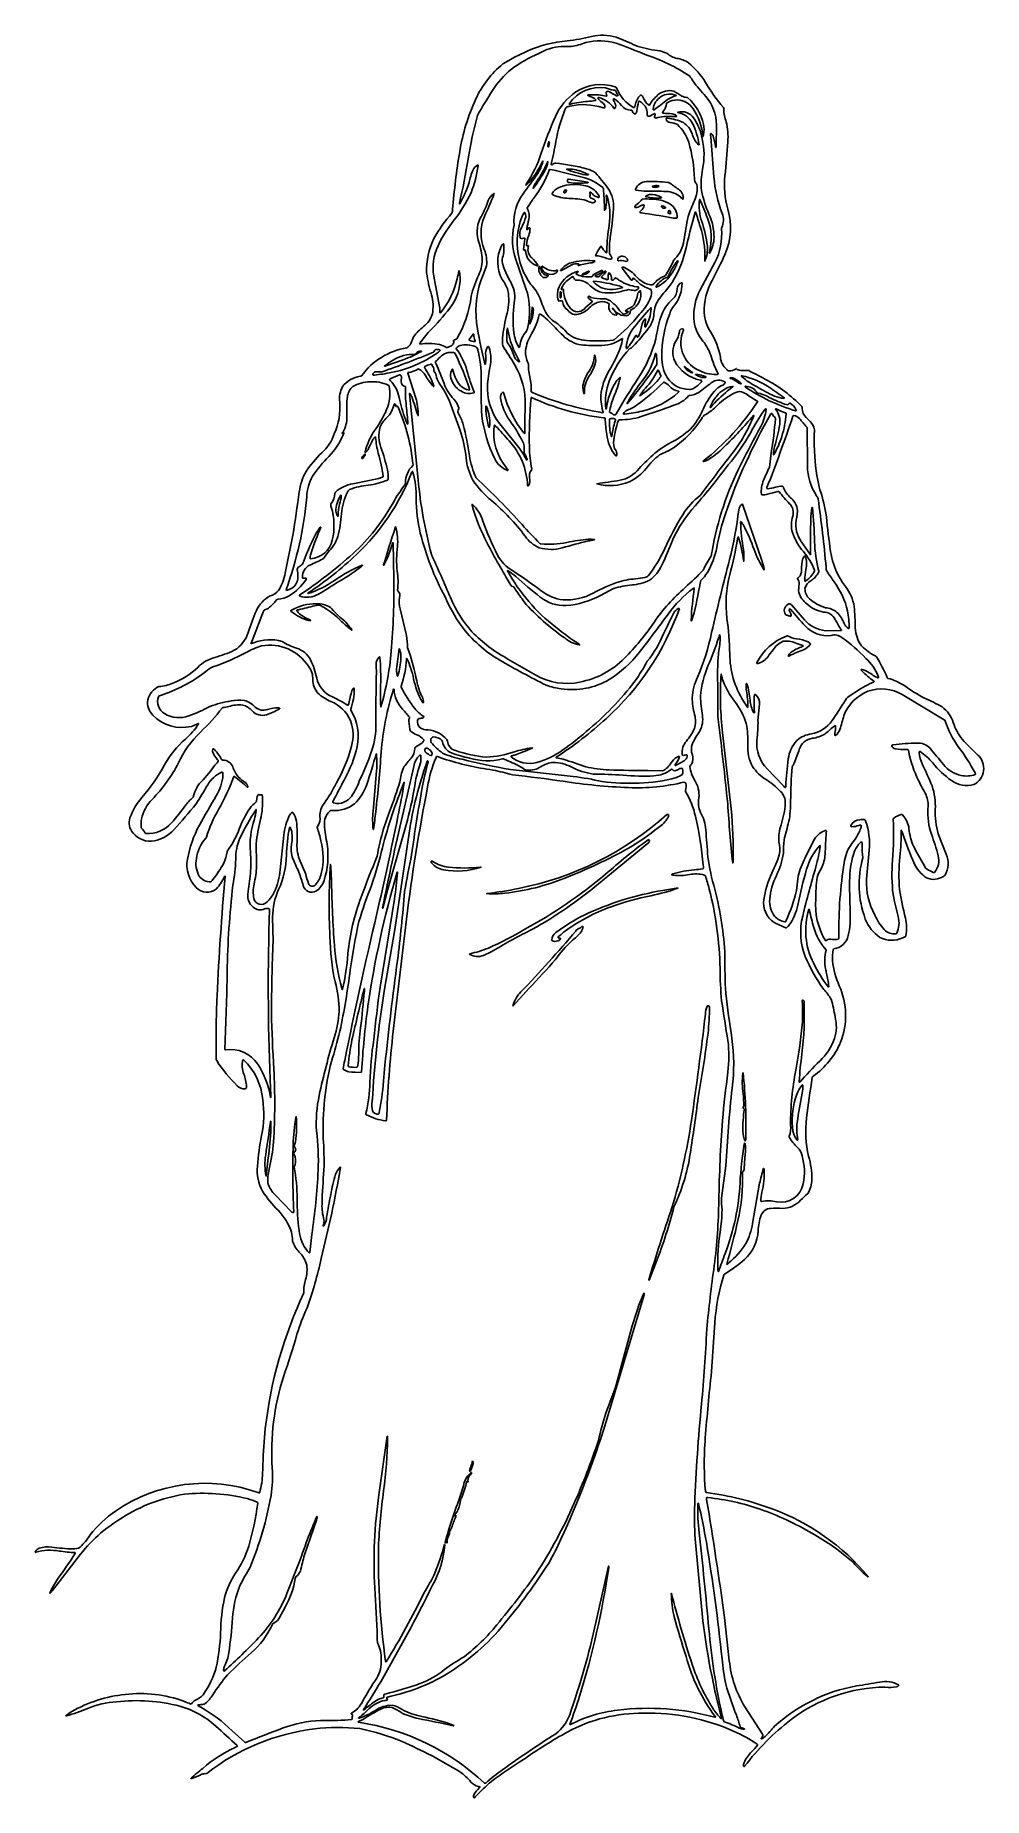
# Model space of a CAD drawing. Header units: metres. Extents: x 0.3 to 9.4, y 0 to 17.
import ezdxf

# ---------------------------------------------------------------- set-up
doc = ezdxf.new("R2010")
doc.units = ezdxf.units.M

msp = doc.modelspace()

# ---------------------------------------------------------------- linework, layer by layer
at = {"layer": 'Layer 1', "color": 0}
for points in [[(7.42149, 0.723, -0.138), (8.20693, 1.1097, 0.0126), (8.43205, 1.14617, -0.1831), (8.61139, 1.12011, -0.0973), (8.61481, 1.11693, -0.3378), (8.61285, 1.11184, -0.0716), (8.59005, 1.10018, -0.0845), (8.48476, 1.09856, 0.1606), (7.57977, 0.78612, 0.0649), (7.1328, 0.33765, -0.2869), (7.12857, 0.33513, -0.2871), (7.12445, 0.33785, -0.1224), (7.12817, 0.37307, -0.1048), (7.20229, 0.47798, 0.0281), (7.2565, 0.54061, 0.2197), (7.25706, 0.54533, 0.1235), (7.25275, 0.55052, 0.0401), (7.03379, 0.67255, 0.1134), (6.16222, 0.84632, 0.1276), (5.43421, 0.66847, 0.0262), (5.00859, 0.40219, 0.0259), (4.70183, 0.19076, 0.0417), (4.54572, 0.04281, -0.0894), (4.53834, 0.03583, -0.388), (4.53268, 0.03696, -0.2362), (4.53078, 0.05729, -0.0889), (4.58787, 0.13257, 0.0966), (4.59116, 0.13747, 0.3759), (4.5903, 0.14038), (4.58833, 0.14094, -0.0313), (4.57675, 0.14173, -0.1592), (4.5052, 0.18633, 0.0677), (4.39522, 0.28625, 0.0366), (3.84455, 0.57402, 0.0526), (3.43733, 0.69941, 0.0577), (3.00169, 0.69672, 0.1358), (1.9671, 0.26933, -0.1346), (1.95765, 0.26619, 0.1103), (1.91951, 0.2621, -0.0343), (1.82415, 0.22048, -0.1068), (1.81474, 0.21888, -0.5647), (1.81325, 0.22144, -0.0077), (1.92884, 0.31727, -0.0697), (2.24, 0.51936, 0.0422), (2.25879, 0.52856, 0.2581), (2.26061, 0.53169, 0.1593), (2.25828, 0.53577, 0.0089), (2.05368, 0.72284, 0.1167), (1.70885, 0.91434, 0.0933), (1.10057, 0.95667, 0.0815), (0.82263, 0.89395, -0.0431), (0.61974, 0.82171, -0.168), (0.61525, 0.82235, -0.4682), (0.61514, 0.82554, -0.0312), (0.66938, 0.86258, -0.1069), (1.18192, 1.02674, -0.1187), (1.75183, 0.96089, -0.0098), (1.8113, 0.93559, 0.2852), (1.81906, 0.93819, -0.1237), (1.85717, 0.97147, 0.1224), (1.93099, 1.02474, 0.0876), (2.05757, 1.28764, 0.0475), (2.09906, 1.61828, -0.0426), (2.13761, 1.95817, -0.0854), (2.24426, 2.19282, 0.0711), (2.37118, 2.4515, 0.0331), (2.45662, 2.86211, 0.3379), (2.45247, 2.87355, 0.0379), (2.35528, 2.9082, 0.0883), (1.752, 2.94988, 0.107), (1.15338, 2.72327, 0.0958), (0.73069, 2.34627), (0.48511, 2.02543, -0.0377), (0.4622, 1.99931, -0.5152), (0.45966, 1.99968, -0.1427), (0.46035, 2.00432, -0.0401), (0.53438, 2.13573, 0.0111), (0.70426, 2.38305), (0.70586, 2.38645, 0.4215), (0.70268, 2.39031, -0.0249), (0.54976, 2.4049, 0.1152), (0.32617, 2.39292, -0.12), (0.32092, 2.3924, -0.4217), (0.31935, 2.39467), (0.32178, 2.40003, -0.1398), (0.35816, 2.43186, -0.1117), (0.47802, 2.44321, 0.0247), (0.67913, 2.42467, 0.1483), (0.75144, 2.44209, 0.0525), (0.84674, 2.55926, -0.0741), (1.09096, 2.78929, -0.2416), (2.46018, 2.96614, 0.4397), (2.47529, 2.96715, 0.0533), (2.50364, 3.15073, -0.0103), (2.52049, 3.49547, -0.083), (2.86895, 4.81719, 0.0361), (2.89808, 4.88895, -0.0755), (2.91533, 5.01359, 0.1101), (2.92803, 5.1523, 0.1391), (2.85551, 5.2768, -0.1338), (2.79111, 5.38216, 0.0188), (2.78121, 5.46853, 0.1159), (2.6514, 5.67877, -0.0501), (2.50339, 5.86076, -0.1478), (2.45323, 6.10054, -0.031), (2.49402, 6.39751, 0.0857), (2.50484, 6.74215, 0.1813), (2.31915, 7.12428, 0.4072), (2.31415, 7.12213, 0.1642), (2.32264, 6.98636, -0.0806), (2.34839, 6.86683, -0.0986), (2.34678, 6.85318, -0.2213), (2.33622, 6.8458, -0.2346), (2.25923, 6.87497, -0.052), (2.06226, 7.1154, -0.1157), (2.0576, 7.1252, -0.0155), (2.06556, 7.73828, -0.0096), (2.14309, 8.88438), (2.14243, 8.8863, 0.4281), (2.13943, 8.88659), (2.13768, 8.88481, -0.0859), (2.05818, 8.76386, -0.3835), (1.8665, 8.77753, -0.2494), (1.78167, 9.05044, -0.0847), (1.89665, 9.37584, -0.0085), (2.05812, 9.65868, 0.1169), (2.12277, 9.85966, 0.059), (2.12126, 9.88108, 0.4308), (2.11306, 9.88508, 0.1747), (1.97571, 9.76422, -0.0123), (1.86428, 9.58182, -0.0154), (1.65023, 9.3339, -0.1628), (1.46458, 9.22659, -0.272), (1.25871, 9.30195, -0.2789), (1.22917, 9.44769, -0.0921), (1.34383, 9.64399, 0.0509), (1.56152, 9.95526, -0.0885), (1.76169, 10.20417, 0.0734), (1.88856, 10.35021, 0.5432), (1.8857, 10.35359), (1.88022, 10.35156, -0.048), (1.81895, 10.32636, -0.2728), (1.45021, 10.4341, -0.2399), (1.39966, 10.58277, -0.2241), (1.50765, 10.70799, 0.0588), (1.64168, 10.74028, 0.0893), (1.88114, 10.89335, -0.1274), (2.04372, 10.9886, 0.0457), (2.23085, 11.05688, 0.1825), (2.36554, 11.22905, -0.0231), (2.44425, 11.43973, -0.1655), (2.57547, 11.57871, 0.1426), (2.65719, 11.6318, 0.0859), (2.72099, 11.79918), (2.79422, 12.16312, 0.0052), (2.85559, 12.57974, -0.0881), (2.92027, 12.776, -0.0476), (3.07214, 12.95381, 0.1206), (3.19189, 13.13512, 0.1252), (3.24422, 13.44166, -0.1561), (3.27152, 13.59001, -0.2023), (3.44154, 13.68916, 0.1566), (3.45402, 13.69419, -0.1937), (3.88772, 13.96308, 0.1469), (3.92011, 13.99232, 0.0182), (3.95419, 14.06895, -0.0736), (4.05019, 14.16643, 0.1602), (4.13393, 14.28943, 0.1211), (4.12586, 14.47121, -0.039), (4.07921, 14.68189, -0.1247), (4.1495, 15.01192, -0.0527), (4.32166, 15.25708, 0.124), (4.32909, 15.28989, -0.0216), (4.39647, 15.84539, -0.0673), (4.55158, 16.35269, -0.1151), (4.81176, 16.68914, -0.0373), (5.05135, 16.81415, -0.0852), (5.42954, 16.91132, 0.0321), (5.66414, 16.95265, -0.1264), (5.89884, 16.94703, -0.0214), (6.08576, 16.86635, 0.0516), (6.29637, 16.81762, -0.0761), (6.38753, 16.79114, 0.1227), (6.48303, 16.74277, -0.1212), (6.59331, 16.7003, -0.0847), (6.75734, 16.51166, 0.0375), (6.9298, 16.26937, -0.2476), (6.93288, 16.25214, 0.0883), (6.9577, 16.13317, -0.0686), (6.97292, 15.94138, -0.0068), (6.94494, 15.61575, 0.0983), (6.97145, 15.29496, -0.1785), (6.94639, 14.86373, -0.0177), (6.82056, 14.6102, 0.1301), (6.74518, 14.29888, 0.1273), (6.80775, 14.1121, -0.1011), (6.90045, 13.87255, 0.182), (6.96151, 13.75327, 0.1753), (6.98585, 13.74088, 0.141), (7.04621, 13.7571, 0.0471), (7.05207, 13.76369, -0.3618), (7.05288, 13.76378, -0.0988), (7.05477, 13.7619, 0.1123), (7.06291, 13.75386, 0.1218), (7.13913, 13.74407, -0.1065), (7.17284, 13.74312, -0.0166), (7.33531, 13.65881, -0.0813), (7.68325, 13.39808, -0.1309), (7.68703, 13.38891, 0.1274), (7.69752, 13.33166, 0.0911), (7.75705, 13.2599, -0.217), (7.80441, 13.15933, 0.0443), (7.8055, 12.96761, 0.0543), (7.8576, 12.59884, -0.0433), (7.91994, 12.34048, 0.016), (7.95962, 12.0051, 0.1302), (8.1017, 11.66987, -0.1328), (8.1861, 11.47833, -0.0212), (8.19681, 11.27247, 0.1525), (8.2566, 11.10018, 0.0851), (8.39308, 11.00051, -0.1125), (8.40177, 10.9939, -0.0358), (8.50407, 10.79468, 0.1855), (8.51106, 10.78719, -0.0812), (8.66175, 10.72138, 0.0277), (8.86259, 10.59652, -0.0284), (9.03061, 10.51414, -0.1507), (9.13775, 10.36265, 0.0852), (9.22567, 10.19951, 0.0059), (9.37362, 10.05089, -0.521), (9.33709, 9.76682, -0.2249), (9.12178, 9.80528, -0.0641), (8.94048, 9.97509, 0.0798), (8.81867, 10.08383, 0.5467), (8.81168, 10.08156), (8.81169, 10.07454, 0.0951), (8.83915, 9.9651, -0.0147), (8.93489, 9.75436, -0.0886), (8.96518, 9.52927, 0.077), (8.99286, 9.2949), (9.07097, 9.09849, -0.2238), (9.05924, 8.89707, -0.0728), (9.02564, 8.87619, -0.2837), (8.86296, 8.88345, -0.125), (8.74826, 9.0408, -0.0104), (8.63903, 9.32913, 0.4847), (8.63714, 9.32922, 0.1164), (8.636, 9.3252, -0.0325), (8.62594, 9.07433, 0.0496), (8.62243, 8.75835, 0.0193), (8.67835, 8.4854, -0.1047), (8.68308, 8.3143, -0.2008), (8.6779, 8.30716, -0.02), (8.65267, 8.29575, -0.2379), (8.43229, 8.29988, -0.1589), (8.29323, 8.47567, -0.1619), (8.26961, 9.06493, 0.1518), (8.27027, 9.07429, -0.03), (8.26501, 9.09822, -0.0066), (8.26301, 9.19401, 0.0987), (8.25735, 9.21712, 0.3991), (8.25278, 9.21811, 0.1022), (8.1904, 9.12707, 0.0889), (8.14303, 8.87799, 0.0142), (8.1477, 8.54279, -0.0718), (8.12909, 8.31753, -0.3166), (7.9897, 8.18896, 0.2277), (7.98443, 8.18235, 0.0736), (7.97769, 8.07357, 0.0751), (8.04312, 7.83426, -0.1992), (8.05622, 7.29286, -0.142), (7.79137, 6.96579, 0.1856), (7.78373, 6.95285, 0.0089), (7.72868, 6.56493, 0.0875), (7.74856, 6.19635, -0.0712), (7.78038, 5.97595, -0.121), (7.74091, 5.83784, 0.012), (7.67084, 5.77476, -0.2063), (7.49828, 5.69677, 0.0497), (7.38342, 5.69677, 0.2949), (7.29228, 5.63137, 0.0708), (7.26296, 5.48268, -0.2008), (7.13365, 5.20651, -0.041), (6.93899, 5.06367, 0.1183), (6.93339, 5.05642, 0.0565), (6.84709, 4.59709), (6.81105, 4.08449, 0.0088), (6.75326, 3.45237, 0.0399), (6.7573, 2.97958, 0.3746), (6.767, 2.96744, -0.0565), (7.39766, 2.81007, -0.1323), (8.32075, 2.15987, -0.3215), (8.32079, 2.15781, -0.3214), (8.31885, 2.15711, -0.0235), (8.30714, 2.1654, -0.0277), (8.17864, 2.29385, 0.0536), (7.78085, 2.57629, 0.0455), (7.28278, 2.80751, 0.0583), (6.78059, 2.91825, 0.0938), (6.7709, 2.91791, 0.3377), (6.76743, 2.91301, 0.0324), (6.76861, 2.90134, -0.0063), (6.9409, 1.76677), (6.98657, 1.35018, 0.1105), (7.13552, 0.9097), (7.30448, 0.64654, -0.3427), (7.30222, 0.6172), (7.29371, 0.60632, 0.2058), (7.29264, 0.60204, 0.4384), (7.2952, 0.60027, 0.0746), (7.33085, 0.62286, 0.0236), (7.42149, 0.723)], [(4.91906, 15.14169, -0.1841), (5.00605, 15.4431, 0.0095), (5.14486, 15.63504, 0.0778), (5.19546, 15.75156, 0.1301), (5.19547, 15.75589, 0.2985), (5.19468, 15.75624, 0.2991), (5.19403, 15.75565, -0.0724), (5.05975, 15.54944, -0.0505), (5.03357, 15.52557, -0.2985), (5.03184, 15.52594, -0.2981), (5.03149, 15.52768, -0.0782), (5.03675, 15.53591, 0.069), (5.1805, 15.83128, -0.0271), (5.31696, 16.18567, -0.1318), (5.5107, 16.41975, -0.2306), (5.88925, 16.46845, -0.1871), (5.90088, 16.46211), (5.90796, 16.44851, 0.1659), (6.0647, 16.27185, 0.2849), (6.07324, 16.27067, 0.285), (6.0781, 16.2778, -0.1265), (6.12438, 16.38076, -0.0518), (6.13507, 16.38999, -0.3308), (6.1422, 16.38972, -0.0891), (6.15907, 16.36737, 0.1003), (6.20656, 16.29853, 0.0679), (6.21668, 16.29302, 0.2876), (6.2211, 16.29452, -0.0983), (6.30103, 16.39089, -0.2565), (6.45451, 16.42668, -0.0202), (6.53105, 16.37998, 0.1151), (6.57883, 16.36835, -0.107), (6.58865, 16.36271, -0.1592), (6.73778, 16.10905, -0.1079), (6.73846, 16.00874, -0.1237), (6.73279, 15.99241), (6.73236, 15.99201), (6.73184, 15.99228, 0.1282), (6.63959, 16.25742, 0.2345), (6.49262, 16.34465, 0.1297), (6.38823, 16.31541, 0.2308), (6.38256, 16.30724, -0.1808), (6.35476, 16.23875, 0.045), (6.34564, 16.22347, 0.3942), (6.34716, 16.21764, 0.0503), (6.37296, 16.2147, -0.0628), (6.45931, 16.20462, -0.15), (6.48041, 16.19024, -0.2336), (6.48125, 16.18626, -0.2326), (6.47805, 16.1839, -0.0365), (6.44954, 16.18335, 0.068), (6.30106, 16.17577), (6.27993, 16.16944, -0.5247), (6.26923, 16.18208), (6.27451, 16.20336, 0.2984), (6.27259, 16.21101, 0.2984), (6.26481, 16.2123, -0.0095), (6.23866, 16.19589, -0.2125), (6.20294, 16.18908, -0.3431), (6.19695, 16.19803, 0.2746), (6.15667, 16.30499, 0.0627), (6.12618, 16.33197, 0.369), (6.11505, 16.32266, 0.0406), (6.09968, 16.23818, -0.1053), (6.08815, 16.21255, -0.3991), (6.075, 16.21077, -0.1804), (6.0529, 16.24011, 0.2244), (6.04717, 16.2461, -0.259), (5.95158, 16.29099, 0.0947), (5.88086, 16.3543, 0.2995), (5.87496, 16.3553, 0.2995), (5.8717, 16.35027, 0.0947), (5.87564, 16.3387, -0.0785), (5.89579, 16.28613, -0.1903), (5.88645, 16.26129, -0.4782), (5.87657, 16.26459, 0.1919), (5.73257, 16.36565, 0.1314), (5.72727, 16.36566, 0.2764), (5.72512, 16.3625, 0.1622), (5.72798, 16.3528, 0.0923), (5.77828, 16.30853, -0.3383), (5.78944, 16.27002, -0.4239), (5.77336, 16.26834, 0.1338), (5.45348, 16.28379, 0.0419), (5.42286, 16.27294, 0.1357), (5.40748, 16.24803, 0.054), (5.32162, 15.94606, -0.0075), (5.27675, 15.72712, 0.15), (5.27725, 15.72102, 0.4402), (5.28381, 15.71927, 0.0314), (5.28941, 15.7235, -0.1984), (5.31941, 15.73758, -0.0309), (5.61631, 15.68278, -0.0903), (5.70115, 15.64381, -0.0094), (5.82125, 15.49589, -0.1715), (5.8725, 15.2949, -0.0229), (5.84296, 15.0267, 0.05), (5.83684, 14.86846, 0.0786), (5.85292, 14.84016, -0.5429), (5.84807, 14.8137, -0.0608), (5.7984, 14.82578, 0.1054), (5.70332, 14.84633, -0.3867), (5.70317, 14.85571, -0.0523), (5.74769, 14.93291), (5.75251, 14.93745, -0.3336), (5.75721, 14.93702, 0.0747), (5.80498, 14.87634, 0.5047), (5.80959, 14.87853, 0.0558), (5.81011, 14.89756, -0.033), (5.83231, 15.14186, 0.1151), (5.81455, 15.41438), (5.80935, 15.42836, 0.1576), (5.80781, 15.43009, 0.3644), (5.80672, 15.4299, 0.1605), (5.80486, 15.42287, -0.0551), (5.80143, 15.30909, -0.0795), (5.79025, 15.28351, -0.3726), (5.78859, 15.28327, -0.2067), (5.78703, 15.28558, -0.0089), (5.78717, 15.31406, 0.0091), (5.7771, 15.48661, 0.2157), (5.77005, 15.50151, 0.1112), (5.57307, 15.6028, 0.01), (5.26476, 15.67607, 0.3345), (5.25588, 15.67045, -0.0781), (5.10876, 15.4002, 0.013), (5.04594, 15.30734, 0.3149), (5.04648, 15.29727, -0.2173), (5.06004, 15.19424, 0.026), (5.04131, 15.10851, 0.0725), (5.04069, 15.09875, 0.2893), (5.04173, 15.09691, 0.2896), (5.04383, 15.09706, -0.082), (5.05802, 15.11461, -0.5638), (5.07254, 15.10812, -0.086), (5.05981, 15.04099, 0.0882), (5.03988, 14.95077), (5.04111, 14.94354, 0.3017), (5.04222, 14.94284, 0.0834), (5.04646, 14.94364), (5.05068, 14.94487, -0.5431), (5.05674, 14.94019, -0.042), (5.05505, 14.93012, 0.2646), (5.08804, 14.82546, -0.0486), (5.14874, 14.75714, -0.3104), (5.14841, 14.7527, -0.3103), (5.14415, 14.75142, -0.2884), (5.03533, 14.86398, -0.0172), (5.02697, 14.89962, 0.3403), (5.02257, 14.9031), (5.01593, 14.90133, -0.3638), (5.01028, 14.90309, -0.1173), (5.0097, 14.90836, -0.0182), (5.02387, 15.00959, 0.457), (5.01915, 15.01686, 0.0917), (5.01204, 15.01592, -0.0314), (4.99017, 15.01147, -0.3768), (4.97633, 15.02331, -0.1937), (4.9923, 15.12253, 0.0676), (5.0312, 15.21846, 0.2121), (5.01999, 15.26308, 0.2976), (5.01725, 15.26341, 0.1391), (5.01315, 15.25969, 0.1485), (4.95272, 14.91181, 0.1362), (5.07995, 14.57136, -0.0855), (5.16813, 14.43759, 0.0534), (5.23384, 14.28429, 0.1107), (5.32423, 14.20308, -0.0452), (5.43013, 14.10387, 0.1629), (5.61632, 14.0322, 0.0452), (5.87013, 14.03637, 0.0988), (5.88005, 14.04047, 0.0548), (6.1239, 14.28449, 0.0879), (6.23047, 14.44256, 0.1535), (6.23624, 14.51768, 0.2925), (6.22774, 14.52571, -0.1343), (6.1045, 14.59878, 0.026), (6.06802, 14.6287, 0.1401), (6.06283, 14.63062, 0.2869), (6.06041, 14.62854), (6.05828, 14.62083, -0.3187), (6.05021, 14.61283, -0.3187), (6.04, 14.6178), (5.96599, 14.71516, -0.0733), (5.95701, 14.73481), (5.95689, 14.73702, -0.3783), (5.95925, 14.73919), (5.96165, 14.73893, -0.1292), (6.08149, 14.65866, 0.1091), (6.19105, 14.57728, 0.0735), (6.2436, 14.56596, 0.152), (6.2526, 14.56884), (6.25629, 14.57242, -0.122), (6.36358, 14.65114, 0.151), (6.37294, 14.65797, 0.0235), (6.44386, 14.78276, -0.1402), (6.46407, 14.81618, 0.1591), (6.55105, 14.99327, -0.0119), (6.59087, 15.22307, -0.034), (6.6519, 15.37641, 0.1314), (6.67584, 15.53201, 0.1148), (6.66643, 15.54459, -0.2363), (6.65188, 15.58716, 0.0675), (6.59617, 15.93649, 0.1372), (6.48778, 16.10635, 0.0917), (6.42063, 16.12547, -0.3669), (6.38046, 16.16337, -0.3366), (6.38331, 16.16798, -0.1085), (6.39294, 16.16744, -0.0896), (6.54563, 16.12558, -0.1727), (6.62861, 16.01779, 0.1014), (6.68604, 15.91554, 0.2964), (6.69548, 15.91189), (6.69671, 15.91336, 0.0731), (6.63302, 16.11833, 0.2354), (6.49097, 16.22308, -0.2887), (6.49034, 16.22407, -0.289), (6.49096, 16.22506, -0.3234), (6.64216, 16.17115, -0.111), (6.72597, 15.97019, -0.1055), (6.73041, 15.67796, 0.0724), (6.71941, 15.47206, 0.0553), (6.79134, 15.2471, -0.1025), (6.84049, 15.02194, -0.1312), (6.79555, 14.87177, -0.283), (6.79455, 14.87133, -0.2824), (6.79371, 14.87203, -0.1252), (6.79366, 14.87666, 0.1658), (6.77724, 15.20898, 0.0179), (6.7045, 15.3876, 0.5141), (6.70189, 15.38748, 0.1241), (6.70009, 15.38279, 0.1114), (6.72166, 15.17535, -0.0464), (6.77581, 14.94038, -0.1213), (6.75204, 14.79517, -0.312), (6.75128, 14.79466, -0.3126), (6.75052, 14.79519, -0.0782), (6.75122, 14.81629, 0.0941), (6.70625, 15.12712, 0.0149), (6.66193, 15.26789, 0.4317), (6.66043, 15.26806, 0.137), (6.65813, 15.26467, 0.0093), (6.56283, 14.88783, -0.0999), (6.41017, 14.55268, 0.019), (6.30384, 14.41865, 0.1454), (6.2605, 14.27008, -0.1335), (6.21101, 14.15023, -0.0278), (6.06198, 13.97807), (6.04467, 13.95772), (6.04404, 13.95751), (6.03816, 13.95801), (6.03581, 13.95832, 0.151), (6.03061, 13.95533, 0.0924), (5.8322, 13.64255, 0.1192), (5.8011, 13.37776), (5.80227, 13.3733, 0.2802), (5.80307, 13.37282, 0.2802), (5.80386, 13.3733, 0.0926), (5.80572, 13.38072, -0.1112), (5.89889, 13.63799, -0.0484), (5.93424, 13.67825, -0.4324), (5.93756, 13.67792, -0.1642), (5.93811, 13.67353, -0.0507), (5.87682, 13.49417, 0.0707), (5.83726, 13.34367, 0.2943), (5.8398, 13.34015, 0.0398), (5.84676, 13.33807, -0.1177), (5.87563, 13.32034, 0.4142), (5.90084, 13.32714, -0.0177), (6.11187, 13.67159, 0.0815), (6.2809, 14.04985, -0.0258), (6.32739, 14.25581, -0.1275), (6.44485, 14.43272, 0.2012), (6.48572, 14.52873, -0.3257), (6.52788, 14.58778, -0.2319), (6.5317, 14.58692, -0.1903), (6.53301, 14.58313, -0.1652), (6.46386, 14.37517, 0.1416), (6.41413, 14.28938, 0.089), (6.33708, 13.87744, 0.1336), (6.39213, 13.67149, 0.2507), (6.60279, 13.56362, 0.2304), (6.64572, 13.57524, 0.11), (6.71619, 13.63314, 0.0946), (6.72109, 13.64461, 0.3051), (6.71917, 13.64877, 0.1029), (6.70766, 13.65227, -0.2301), (6.46293, 13.83456, -0.2614), (6.47364, 14.02585, 0.1105), (6.5071, 14.11696, -0.1858), (6.52194, 14.14239, -0.2422), (6.54271, 14.14241, -0.4021), (6.54639, 14.133, 0.4037), (6.68406, 13.75032, 0.1255), (6.86582, 13.70696, 0.0795), (6.87766, 13.70841, 0.4916), (6.87766, 13.71754, -0.0536), (6.80836, 13.89161, 0.0951), (6.71912, 14.04516, -0.144), (6.64583, 14.2416, -0.1396), (6.70764, 14.51949), (6.84813, 14.78273, 0.1491), (6.91037, 15.10377, -0.1995), (6.91388, 15.11813, 0.2208), (6.91763, 15.25206, -0.0709), (6.83848, 15.60639), (6.8086, 15.98948, -0.0202), (6.8062, 16.01515, -0.2925), (6.80743, 16.01934, -0.2926), (6.81175, 16.01999, -0.1458), (6.83182, 15.994, -0.0453), (6.85329, 15.89425, 0.0321), (6.85566, 15.88702, 0.5533), (6.85806, 15.88716, 0.1291), (6.85952, 15.89155), (6.86225, 16.10442, 0.1814), (6.76072, 16.37728, -0.0372), (6.63694, 16.52544, 0.044), (6.60711, 16.57114, 0.0682), (6.1767, 16.78004, 0.0126), (5.89861, 16.8889, 0.1289), (5.60693, 16.89387, -0.0542), (5.46788, 16.85755), (5.37212, 16.85733, 0.1117), (5.15621, 16.79007, 0.0505), (4.89302, 16.63959, 0.0816), (4.71293, 16.43446, 0.0173), (4.56794, 16.19531, 0.0292), (4.47772, 15.77844, -0.0177), (4.39333, 15.35043, 0.1609), (4.39417, 15.34622, 0.5396), (4.39647, 15.3461, 0.0444), (4.48817, 15.5489, -0.0585), (4.52565, 15.67324, -0.1464), (4.56624, 15.71547), (4.5717, 15.71734, -0.336), (4.57444, 15.71547, -0.1086), (4.57464, 15.71017, -0.055), (4.50611, 15.45273, -0.0565), (4.33501, 15.17862, 0.0689), (4.17294, 14.90719, 0.1421), (4.15345, 14.61498, -0.0172), (4.20462, 14.34199), (4.20707, 14.30479), (4.20823, 14.29975, 0.3612), (4.21404, 14.30205, 0.1182), (4.37203, 14.62472, 0.0125), (4.38969, 14.70279, -0.2961), (4.39061, 14.70338, -0.2957), (4.39152, 14.70279, -0.062), (4.39992, 14.64374, -0.1786), (4.30083, 14.34184, -0.0303), (4.10734, 14.12208, 0.0407), (4.01416, 14.00438, 0.1169), (4.01264, 13.9996, 0.4188), (4.01454, 13.99737, -0.098), (4.20357, 13.99445, -0.0602), (4.26797, 13.96643, 0.1956), (4.27689, 13.96679), (4.31751, 13.98121, 0.0951), (4.33509, 14.00178, 0.2343), (4.33763, 14.02824, -0.1464), (4.33743, 14.03301, -0.2211), (4.34068, 14.03618), (4.36371, 14.04422, 0.1267), (4.36861, 14.04841, 0.1047), (4.50667, 14.45699, -0.0494), (4.57936, 14.66289, 0.1236), (4.61371, 14.83039, 0.0364), (4.57443, 14.99803, -0.2094), (4.60583, 15.22792, 0.0448), (4.67075, 15.37633, -0.1415), (4.72106, 15.44213), (4.72503, 15.44406, -0.4055), (4.72666, 15.44225, -0.0964), (4.72422, 15.43283, -0.0103), (4.63367, 15.22282, 0.2017), (4.63287, 14.90691, -0.1301), (4.65383, 14.74886, -0.0294), (4.60182, 14.61473, 0.1239), (4.56704, 14.14571, 0.0194), (4.63745, 13.80852), (4.639, 13.80432, 0.4277), (4.6419, 13.80425, 0.1971), (4.64582, 13.81165, 0.0365), (4.64588, 13.91096, -0.1943), (4.6658, 13.97386, -0.4794), (4.67429, 13.97462, -0.0758), (4.68, 13.96318, -0.1196), (4.69187, 13.80553, 0.0099), (4.66473, 13.61885, 0.1907), (4.78218, 13.23151), (4.96409, 13.0061, -0.0423), (5.04039, 12.88469, 0.5188), (5.04291, 12.88482, 0.1792), (5.04384, 12.88903, 0.082), (5.01904, 12.94855, -0.1365), (5.01682, 12.95807, 0.0404), (5.01246, 13.03451, 0.0271), (5.00313, 13.05849, 0.0399), (4.87712, 13.26463, -0.1227), (4.79006, 13.47997, -0.2576), (4.80865, 13.53384, -0.4495), (4.81752, 13.53408, -0.0756), (4.82167, 13.5227, 0.1073), (5.01194, 13.14627, 0.0545), (5.01968, 13.13828, 0.5376), (5.02355, 13.14025, 0.0363), (5.02224, 13.16864, -0.0087), (5.02577, 13.40814, 0.146), (4.92351, 13.80062, 0.0109), (4.81077, 13.98305, -0.081), (4.8084, 14.05466, -0.0395), (4.8519, 14.29413, 0.1015), (4.8606, 14.51426, 0.0678), (4.80468, 14.61966, -0.2525), (4.79952, 14.94058, -0.0721), (4.81399, 14.96122, -0.4013), (4.81737, 14.96124, -0.1207), (4.81926, 14.95654, -0.1139), (4.80887, 14.83043, 0.1986), (4.81357, 14.75384, 0.0477), (4.89561, 14.57663, -0.1593), (4.92118, 14.39455, 0.0684), (4.91698, 14.10735, 0.0926), (4.96385, 13.96735, 0.2272), (4.96735, 13.96515, 0.3164), (4.97026, 13.96723, 0.0687), (4.97272, 13.97849, -0.145), (5.03714, 14.12111, 0.0781), (5.04667, 14.1456, 0.1515), (5.03185, 14.53346), (4.93468, 14.8112, -0.1358), (4.91906, 15.14169)], [(5.79829, 16.45991, 0.2912), (5.45019, 16.30828, 0.1331), (5.4491, 16.30313, 0.4033), (5.45115, 16.30088, 0.0689), (5.45956, 16.30295, -0.0469), (5.62583, 16.3284, 0.0139), (5.69661, 16.33667, 0.1466), (5.70206, 16.33899, 0.2395), (5.70327, 16.34321, 0.1858), (5.69181, 16.35654, 0.0467), (5.63574, 16.38132, -0.1154), (5.62817, 16.38716, -0.4183), (5.62885, 16.39229), (5.6311, 16.39307, -0.0423), (5.65942, 16.39389, -0.0593), (5.80484, 16.38002, 0.3512), (5.81017, 16.38262, 0.1315), (5.80282, 16.4096, -0.4339), (5.80959, 16.4242, -0.2517), (5.83663, 16.42125, 0.0575), (5.90337, 16.38406, 0.1598), (5.91717, 16.38459, 0.424), (5.91822, 16.38905), (5.91597, 16.39204, -0.0213), (5.89359, 16.43304, 0.3248), (5.87455, 16.43799, -0.0817), (5.79829, 16.45991)], [(6.25465, 16.25399), (6.25505, 16.24866, 0.4366), (6.26391, 16.24889, 0.008), (6.39213, 16.3468, -0.0694), (6.47027, 16.38289), (6.4748, 16.38529, 0.5015), (6.47497, 16.38773, 0.4994), (6.25465, 16.25399)], [(5.25734, 15.9255, 0.1806), (5.25582, 15.94069, 0.3014), (5.25373, 15.94204, 0.3015), (5.25168, 15.94065, -0.018), (5.24312, 15.90726, 0.1932), (5.24503, 15.8937, 0.4404), (5.24858, 15.89251, 0.0685), (5.25734, 15.9255)], [(5.24442, 15.74694, 0.1214), (5.2436, 15.75113, 0.2867), (5.24279, 15.75173, 0.2862), (5.24191, 15.75126, -0.0564), (5.13375, 15.55823, 0.0663), (5.10085, 15.49394, 0.3159), (5.10142, 15.49318, 0.3165), (5.10234, 15.49345, 0.0376), (5.21779, 15.66878, 0.0709), (5.24442, 15.74694)], [(5.42791, 15.67946), (5.4235, 15.67861, 0.2798), (5.42307, 15.67782, 0.2804), (5.42357, 15.67708, 0.0577), (5.60677, 15.62381, 0.0522), (5.6276, 15.62325), (5.63221, 15.62442, 0.5252), (5.6324, 15.62687, 0.0758), (5.49666, 15.67513, 0.0631), (5.42791, 15.67946)], [(5.62807, 15.54826, -0.0556), (5.44893, 15.54894, -0.1015), (5.43713, 15.55174, -0.2546), (5.43312, 15.55937, -0.0175), (5.43326, 15.5761, -0.1803), (5.43528, 15.58107, -0.1883), (5.44054, 15.58231), (5.59222, 15.55942), (5.62799, 15.55378), (5.62993, 15.55272, -0.3883), (5.63001, 15.54939), (5.62807, 15.54826)], [(5.61154, 15.37851, 0.0438), (5.44391, 15.39811, -0.0944), (5.29627, 15.4295, -0.4437), (5.2845, 15.4446, -0.1559), (5.35272, 15.5035, -0.1749), (5.62116, 15.5136, -0.2188), (5.73518, 15.41961, -0.1367), (5.73744, 15.41038, -0.4074), (5.7299, 15.40696, -0.1992), (5.67173, 15.44289, 0.0829), (5.65283, 15.45884, 0.4856), (5.64796, 15.45674, 0.0822), (5.64781, 15.45184), (5.64937, 15.44282, -0.209), (5.64707, 15.41772, 0.2187), (5.64635, 15.41038, 0.1815), (5.6597, 15.39985, -0.0994), (5.69218, 15.38523, -0.3504), (5.6971, 15.3663, -0.2655), (5.66901, 15.35557, -0.0419), (5.61154, 15.37851)], [(5.4015, 15.45199, 0.435), (5.41169, 15.45306, 0.0186), (5.42155, 15.47167, 0.2318), (5.42128, 15.47697, 0.2307), (5.41653, 15.47898, 0.3103), (5.39975, 15.47064, 0.3103), (5.4015, 15.45199)], [(6.51959, 15.40899, 0.177), (6.38246, 15.46383, 0.0197), (6.19574, 15.46641, -0.0521), (6.08855, 15.47764, -0.1771), (6.08521, 15.4803, -0.1991), (6.08524, 15.48457, -0.2959), (6.19089, 15.55889, -0.0436), (6.39697, 15.55121, -0.1297), (6.40672, 15.54883, -0.012), (6.49769, 15.48593, -0.3055), (6.54155, 15.38868, -0.34), (6.53968, 15.38784, -0.1295), (6.53532, 15.39016, 0.0207), (6.51959, 15.40899)], [(6.32876, 15.41314, -0.1466), (6.33636, 15.40765, -0.4427), (6.3332, 15.40217, -0.093), (6.32013, 15.3994, -0.0408), (6.19224, 15.41243, -0.0747), (6.18444, 15.41422, -0.4171), (6.18407, 15.41764, -0.1041), (6.18849, 15.42229, -0.0981), (6.21946, 15.43375, -0.134), (6.32876, 15.41314)], [(6.2916, 15.50509, 0.1207), (6.30808, 15.51197, 0.2973), (6.31015, 15.51592, 0.2972), (6.30737, 15.51941, 0.1102), (6.25119, 15.51595, 0.1411), (6.24702, 15.5129, 0.5437), (6.24864, 15.50911, 0.0615), (6.2916, 15.50509)], [(6.14343, 15.25937, -0.0714), (6.13157, 15.26096, -0.4934), (6.12804, 15.26866, -0.0513), (6.13841, 15.28107, 0.1839), (6.16917, 15.33015, 0.4948), (6.1609, 15.33581, 0.0982), (6.13375, 15.3256, -0.1455), (6.08356, 15.30954, -0.4712), (6.07799, 15.31695, -0.1295), (6.08743, 15.33237, 0.0356), (6.14003, 15.3764), (6.14658, 15.38709, -0.1931), (6.15375, 15.39099, -0.032), (6.23895, 15.39066, -0.1231), (6.41583, 15.34579, -0.2651), (6.48498, 15.21171, -0.175), (6.48378, 15.20771, -0.2078), (6.48001, 15.20632, -0.0165), (6.41595, 15.21355, 0.0087), (6.14343, 15.25937)], [(6.36859, 15.30394), (6.37428, 15.30665, 0.4309), (6.37342, 15.31151, 0.0425), (6.36654, 15.31595, 0.1357), (6.34073, 15.32554, 0.2587), (6.33514, 15.32255, 0.2545), (6.33591, 15.31603, 0.3021), (6.36859, 15.30394)], [(6.41678, 15.27996, 0.2816), (6.40834, 15.28363, 0.2037), (6.40557, 15.28097, 0.0191), (6.39864, 15.26087, 0.192), (6.399, 15.25675, 0.0896), (6.41624, 15.25032, 0.4461), (6.4229, 15.25434), (6.42328, 15.25805, 0.2157), (6.41678, 15.27996)], [(5.19972, 14.63938, -0.3314), (5.15968, 14.74355, -0.2695), (5.16253, 14.74456, -0.2696), (5.16481, 14.74258, -0.0313), (5.17784, 14.71095, 0.2194), (5.2143, 14.66396, 0.0678), (5.24437, 14.6601, -0.447), (5.24711, 14.65681, -0.3878), (5.19972, 14.63938)], [(5.21906, 14.68337, -0.3079), (5.18426, 14.74348, -0.5602), (5.19277, 14.74458, 0.0555), (5.25704, 14.70854, 0.1632), (5.33085, 14.70739, -0.2092), (5.33498, 14.70662, -0.279), (5.33598, 14.7028, -0.1776), (5.31894, 14.67903, -0.2793), (5.21906, 14.68337)], [(5.67373, 14.79924, -0.0618), (5.69433, 14.79723, -0.281), (5.69611, 14.79378, -0.2808), (5.69387, 14.79062, -0.0952), (5.66908, 14.78006, 0.033), (5.54122, 14.75393, -0.0934), (5.53578, 14.75247, -0.4447), (5.53459, 14.75393, -0.1508), (5.54012, 14.76239, 0.359), (5.54021, 14.76558, 0.2117), (5.53378, 14.76919, 0.1371), (5.47267, 14.75992), (5.37347, 14.70462, -0.1421), (5.36811, 14.70378, -0.4634), (5.36673, 14.70848, -0.1624), (5.46763, 14.77967, -0.0911), (5.67373, 14.79924)], [(5.92338, 14.83047, -0.527), (6.01056, 14.80439, -0.3468), (6.00636, 14.79516, -0.1474), (5.98504, 14.79321, 0.1077), (5.92411, 14.79944), (5.92072, 14.79873, -0.4829), (5.91496, 14.80435, -0.1492), (5.92338, 14.83047)], [(6.39888, 14.64884, -0.1131), (6.39171, 14.64231, 0.1633), (6.28487, 14.55408), (6.28236, 14.54889, 0.5049), (6.28485, 14.54557), (6.28826, 14.54651, 0.1514), (6.44356, 14.69168, 0.069), (6.4937, 14.79632, 0.3003), (6.49263, 14.79826, 0.3003), (6.49043, 14.79803, 0.0598), (6.39888, 14.64884)], [(5.741, 14.49943, -0.092), (5.64029, 14.56749, 0.2171), (5.51202, 14.61313, -0.1395), (5.50571, 14.61525, -0.1369), (5.48839, 14.64227, 0.1178), (5.48619, 14.64642, 0.2986), (5.48427, 14.64694, 0.1685), (5.37497, 14.53506, 0.1167), (5.37254, 14.52612, 0.4104), (5.37691, 14.52265), (5.38426, 14.524, -0.1068), (5.38915, 14.52439, -0.2818), (5.39383, 14.51794, 0.1797), (5.46243, 14.3403, 0.4224), (5.59235, 14.33354, -0.0442), (5.66597, 14.40008, 0.2914), (5.67038, 14.4061, 0.2915), (5.66679, 14.41265), (5.63641, 14.43608, -0.4231), (5.63268, 14.45631), (5.63411, 14.45775, -0.2448), (5.63859, 14.45747, 0.0394), (5.65965, 14.44635, 0.076), (5.77436, 14.43389, -0.2361), (5.86409, 14.39463, 0.1343), (5.87133, 14.38795, -0.1051), (5.90732, 14.35662, 0.0776), (5.96087, 14.29199, 0.1836), (5.97539, 14.28652, 0.1602), (6.01471, 14.30606, 0.3313), (6.01418, 14.31182, 0.3313), (6.00851, 14.31296), (6.0002, 14.31099, -0.0804), (5.99458, 14.31042, -0.2147), (5.99053, 14.31328, -0.3071), (5.99228, 14.32146, -0.0691), (6.03273, 14.34697, 0.1602), (6.07275, 14.37566, 0.0649), (6.10565, 14.47599, -0.1455), (6.12621, 14.51137, -0.5263), (6.134, 14.50696, -0.3251), (6.04854, 14.32942, 0.0983), (6.03861, 14.32269, 0.1442), (6.03545, 14.31262, -0.3647), (5.99956, 14.27037, -0.1877), (5.9021, 14.30227, 0.2047), (5.89792, 14.30329, 0.4725), (5.89697, 14.30051, -0.0308), (5.90477, 14.28579, -0.2741), (5.90543, 14.27995, -0.274), (5.90063, 14.27656, -0.4452), (5.83031, 14.375, 0.0369), (5.83246, 14.3845, 0.2576), (5.82906, 14.38923, 0.1406), (5.74565, 14.40548, 0.1478), (5.645, 14.34919, -0.1374), (5.53494, 14.28492, -0.0992), (5.48203, 14.2847, -0.0391), (5.43437, 14.32292, -0.2019), (5.38458, 14.40601, 0.2326), (5.37929, 14.41484, 0.1881), (5.37084, 14.41502, -0.0904), (5.35111, 14.41163, -0.348), (5.34427, 14.41698, -0.1707), (5.35091, 14.54776, -0.2193), (5.53396, 14.6987), (5.53521, 14.69772, -0.2204), (5.51896, 14.67799, 0.3879), (5.51519, 14.67148), (5.51645, 14.67003, 0.0694), (5.53007, 14.6621, 0.1148), (5.6588, 14.64519, 0.0986), (5.66871, 14.64608, 0.2317), (5.6735, 14.65153, -0.1775), (5.68789, 14.67133), (5.75752, 14.70587, -0.3035), (5.76623, 14.70624, -0.3035), (5.7699, 14.69833, -0.1315), (5.76404, 14.68969, -0.0661), (5.7007, 14.65603, 0.1028), (5.69719, 14.65408, 0.3816), (5.69711, 14.6517), (5.70041, 14.649, 0.3642), (5.74942, 14.65981, -0.071), (5.79208, 14.69792, -0.1671), (5.79751, 14.69879), (5.79899, 14.69769, -0.2277), (5.79916, 14.6932, -0.1123), (5.76945, 14.65473, 0.0662), (5.75993, 14.64571, 0.4374), (5.76564, 14.63347, 0.0284), (5.8144, 14.61706, 0.3007), (5.81863, 14.61847, 0.1147), (5.82331, 14.63873, -0.0579), (5.82602, 14.67911, -0.5515), (5.8352, 14.67936, -0.2148), (5.85451, 14.62131, 0.3023), (5.85516, 14.61422, 0.3023), (5.86196, 14.61209, 0.3171), (5.87967, 14.6211, -0.017), (5.88653, 14.63134, -0.3925), (5.8972, 14.6328, 0.0134), (5.93219, 14.60985, 0.1197), (6.09961, 14.54937, -0.0771), (6.11145, 14.54843, -0.3596), (6.11509, 14.54298, -0.4274), (6.07122, 14.5126, -0.0074), (6.0186, 14.52172, 0.0064), (5.9468, 14.5048, -0.1239), (5.741, 14.49943)], [(5.57929, 14.6722, -0.0456), (5.63671, 14.69778, -0.491), (5.64085, 14.69598, -0.1276), (5.63916, 14.69158, -0.1748), (5.588, 14.66534), (5.57626, 14.66228, -0.5501), (5.57474, 14.66667, -0.0958), (5.57929, 14.6722)], [(5.68194, 14.59766, 0.2233), (5.83679, 14.52339, 0.0707), (5.95797, 14.5383, 0.3308), (5.96054, 14.54122, 0.331), (5.95848, 14.54453, 0.0301), (5.92767, 14.55646, 0.0458), (5.68627, 14.60242, 0.3073), (5.68249, 14.60151, 0.3072), (5.68194, 14.59766)], [(5.37018, 14.49698), (5.36809, 14.50121, 0.2704), (5.36403, 14.50113, 0.2704), (5.3621, 14.49756, 0.0528), (5.36099, 14.476, 0.0102), (5.36133, 14.44848, 0.2016), (5.36319, 14.44405, 0.3055), (5.36667, 14.444, 0.176), (5.36901, 14.44846, 0.0202), (5.37255, 14.47129, 0.0906), (5.37018, 14.49698)], [(5.73124, 13.98605, -0.048), (5.53961, 13.99463, -0.1407), (5.37156, 14.0972, 0.0135), (5.21907, 14.251, 0.0546), (5.16931, 14.28579, 0.3145), (5.16208, 14.28445, 0.1164), (5.15985, 14.27863, -0.083), (5.08729, 14.09761, 0.1062), (5.02908, 13.9349, 0.1415), (5.05515, 13.81525, -0.0512), (5.05663, 13.77209, 0.0189), (5.08077, 13.62853, -0.0517), (5.08273, 13.54747, 0.36), (5.09109, 13.53488, 0.0613), (5.77131, 13.33951, 0.212), (5.77504, 13.34042), (5.77575, 13.34189, -0.0883), (5.75317, 13.50392, -0.1117), (5.83177, 13.74338, 0.0404), (5.94277, 13.96846, 0.0618), (5.9609, 14.05173, 0.4443), (5.95829, 14.05279, 0.0874), (5.95378, 14.05016, -0.1766), (5.73124, 13.98605)], [(5.10553, 14.32767, 0.0875), (5.09617, 14.35051, 0.1205), (5.0939, 14.35357, 0.5), (5.0928, 14.3533, 0.0792), (5.09136, 14.34151, -0.0131), (5.07856, 14.22683, 0.0133), (5.06899, 14.19641, 0.1666), (5.06953, 14.19242, 0.2716), (5.07042, 14.19181, 0.2716), (5.07139, 14.1923, 0.0913), (5.10553, 14.32767)], [(5.86775, 14.3435, 0.2742), (5.86627, 14.34417, 0.2739), (5.86497, 14.34319, 0.1679), (5.86756, 14.33476, 0.0443), (5.89323, 14.3062), (5.89377, 14.30617), (5.89401, 14.30665, 0.1495), (5.89273, 14.30988, -0.0408), (5.87285, 14.33615, 0.0384), (5.86775, 14.3435)], [(6.18437, 14.16629, 0.1168), (6.2364, 14.33654), (6.23616, 14.3438, 0.1586), (6.23478, 14.34782, 0.4133), (6.23156, 14.34773, 0.0098), (6.07484, 14.16475, 0.1528), (5.9971, 13.96902, 0.0638), (5.9978, 13.95905, 0.5401), (6.00225, 13.95711, 0.0529), (6.08918, 14.07985, -0.5558), (6.09725, 14.07975, -0.0436), (6.10007, 14.07335, -0.0637), (6.10225, 14.06695, 0.5497), (6.10752, 14.06355, 0.1575), (6.11408, 14.07055, 0.0674), (6.14659, 14.17922, -0.1063), (6.17109, 14.235), (6.17621, 14.24022), (6.17816, 14.24011, -0.2731), (6.18096, 14.23761, -0.1299), (6.18173, 14.21733, 0.0349), (6.17392, 14.17088, 0.1521), (6.17599, 14.16374, 0.4005), (6.18083, 14.16202, 0.1374), (6.18437, 14.16629)], [(4.53755, 14.022, 0.3196), (4.54477, 14.02434, 0.3197), (4.54493, 14.03193, -0.0908), (4.53246, 14.08275, 0.0495), (4.53088, 14.09229, 0.5089), (4.52447, 14.0925, 0.0136), (4.48756, 14.0435, 0.3105), (4.4876, 14.03678, 0.1407), (4.4924, 14.03414, 0.0566), (4.53755, 14.022)], [(4.84934, 14.02565, 0.1141), (4.85385, 14.01606, -0.0743), (4.91694, 13.89154, 0.1467), (4.95993, 13.8302, 0.146), (4.9695, 13.82802, 0.445), (4.97258, 13.83229, -0.0977), (4.85738, 14.14737, 0.047), (4.85572, 14.15141), (4.85515, 14.15175), (4.85456, 14.15141, 0.0506), (4.84934, 14.02565)], [(3.64811, 13.7317, 0.0201), (3.58583, 13.73213, 0.2616), (3.56123, 13.70807, 0.4926), (3.56487, 13.7003, 0.0403), (3.57664, 13.70114, 0.0303), (3.73913, 13.72538, 0.1054), (4.17969, 13.91222, 0.0215), (4.20522, 13.93235), (4.20926, 13.93702, 0.525), (4.20477, 13.94298, 0.1882), (4.16055, 13.94214, 0.1793), (4.15101, 13.92823, -0.2144), (4.14482, 13.92055, -0.0152), (3.64811, 13.7317)], [(3.68691, 13.78858), (3.85411, 13.84864, 0.05), (4.0282, 13.92777, 0.5648), (4.02623, 13.93187, 0.2822), (3.97952, 13.91075), (3.96998, 13.90069, -0.1906), (3.96587, 13.89892, 0.1601), (3.75828, 13.84486, 0.0505), (3.6758, 13.78794, 0.2856), (3.67591, 13.78633, 0.2859), (3.67739, 13.78571, 0.0787), (3.68691, 13.78858)], [(4.12503, 11.97646, -0.0068), (4.30702, 11.56463, 0.0773), (4.51468, 11.23381, 0.0737), (4.85986, 10.97332), (5.12766, 10.81691, 0.1818), (5.54917, 10.75149, 0.1519), (5.97955, 10.98106, 0.0467), (6.2607, 11.32161, -0.0638), (6.5639, 11.66114, 0.0178), (6.73663, 11.82745, -0.0483), (6.8106, 11.95742, 0.0371), (6.82122, 12.00992, -0.0746), (7.10073, 12.84794, -0.0098), (7.28975, 13.2072, 0.0923), (7.34042, 13.37199), (7.34002, 13.37628, 0.439), (7.33709, 13.37654, 0.0733), (7.32164, 13.35974, 0.043), (7.19286, 13.14947, -0.0428), (6.97621, 12.83835, -0.0213), (6.65875, 12.44565, 0.0703), (6.44254, 12.11998, -0.0142), (6.33977, 11.8755, -0.1326), (6.21966, 11.73028, -0.0986), (6.05216, 11.68438, 0.0533), (5.87478, 11.65085), (5.75012, 11.58478, -0.1028), (5.41998, 11.48685, -0.1829), (5.17072, 11.56827, -0.016), (4.93667, 11.76509, 0.0521), (4.85707, 11.82238, 0.5576), (4.8556, 11.82091, 0.1031), (5.31957, 11.27869, 0.0171), (5.55011, 11.11057, -0.4933), (5.55004, 11.10913, -0.1045), (5.54622, 11.1088, -0.1329), (5.40549, 11.17529, -0.0607), (5.01443, 11.52132, 0.0226), (4.934, 11.63634), (4.91896, 11.66226, 0.1756), (4.89568, 11.67317, -0.1963), (4.8881, 11.68225, -0.0155), (4.66087, 12.08636, -0.0515), (4.51514, 12.44978), (4.51381, 12.45749, -0.5212), (4.51719, 12.45946, -0.1382), (4.61967, 12.29708, 0.0294), (4.7595, 11.97159, 0.1331), (4.90288, 11.82248, -0.0211), (5.18053, 11.62757, 0.1399), (5.39124, 11.54247, 0.1384), (5.67864, 11.60501, -0.0389), (5.92749, 11.71617, -0.0527), (6.10948, 11.74524, 0.0502), (6.19583, 11.76415, 0.1587), (6.20953, 11.77545, 0.0566), (6.36732, 12.03437, -0.0301), (6.53872, 12.35933, -0.0858), (6.70828, 12.54586, -0.0063), (7.01183, 12.94366, 0.0712), (7.2213, 13.30916, 0.1949), (7.22111, 13.3133, 0.4655), (7.21843, 13.31316, -0.0328), (6.93704, 13.01167, -0.0918), (6.76084, 12.8772, -0.0265), (6.73983, 12.86959, -0.3861), (6.73609, 12.87029, -0.3861), (6.73643, 12.87406, 0.0812), (7.25689, 13.44393, 0.272), (7.25682, 13.45058, 0.1135), (7.2525, 13.45341, -0.0363), (7.14871, 13.51897, 0.093), (7.08643, 13.54395, 0.0771), (7.01477, 13.51782, 0.0669), (6.85635, 13.39551, -0.0624), (6.74663, 13.31426, 0.0766), (6.72195, 13.28341, -0.1016), (6.44955, 13.00209, -0.0448), (6.31581, 12.93428, 0.0545), (6.18845, 12.80485, -0.1174), (6.02828, 12.67674, -0.1638), (5.71496, 12.65519, -0.2824), (5.71424, 12.65635, -0.2827), (5.71496, 12.65752, 0.0102), (5.93734, 12.69055, 0.1881), (6.11909, 12.8024, -0.0316), (6.27209, 12.94944, -0.0497), (6.4495, 13.06635, 0.0791), (6.63276, 13.20213, 0.0602), (6.74128, 13.38445, -0.09), (6.86193, 13.56483, -0.1041), (6.92351, 13.6028, 0.1938), (6.94601, 13.63034, 0.2484), (6.94374, 13.6352, 0.3186), (6.8133, 13.62623, -0.0134), (6.69364, 13.53476, -0.1245), (6.60394, 13.5057, 0.1882), (6.59517, 13.50095, -0.1408), (6.45417, 13.41008, -0.0088), (6.13837, 13.3015, -0.083), (5.93043, 13.2721, 0.3153), (5.92124, 13.2631, 0.0418), (5.87614, 13.07763, 0.1915), (5.89822, 12.97204, -0.2363), (5.90286, 12.92728, -0.1256), (5.90005, 12.92359, -0.2693), (5.89647, 12.92382, -0.0786), (5.88894, 12.93117, -0.1278), (5.80896, 13.13033, -0.0316), (5.79447, 13.2822, 0.2673), (5.79024, 13.28863, 0.0901), (5.7787, 13.29039, -0.0815), (5.08795, 13.48557, 0.2238), (5.08362, 13.48538, 0.2111), (5.08175, 13.48171, 0.0267), (5.06618, 13.01068, 0.0414), (5.08839, 12.79813, -0.2303), (5.08516, 12.78801, 0.2338), (5.06834, 12.71369, -0.2027), (5.05884, 12.6399, -0.1124), (5.05402, 12.63535, -0.4684), (5.04888, 12.63743, 0.1742), (4.87286, 13.0681, 0.016), (4.74128, 13.21052, 0.0592), (4.7332, 13.21815, 0.4864), (4.72869, 13.21623, 0.2128), (4.84575, 12.80958, -0.0119), (4.86147, 12.78877, -0.4049), (4.86093, 12.78565, -0.1823), (4.85692, 12.78549, -0.2061), (4.7342, 12.89572, -0.0834), (4.6093, 13.31234, -0.0218), (4.60346, 13.65716, 0.0667), (4.56916, 13.95421, 0.2076), (4.54368, 13.97361, 0.1725), (4.39997, 13.98425, 0.1191), (4.36599, 13.96142, 0.2215), (4.36359, 13.95377, -0.0931), (4.46582, 13.74363, 0.0202), (4.53422, 13.53544, -0.1897), (4.53437, 13.53132, -0.1708), (4.53126, 13.52853, -0.2036), (4.41424, 13.54452, -0.2589), (4.30897, 13.69547, -0.127), (4.3225, 13.75445, -0.0964), (4.32596, 13.75821, -0.468), (4.32946, 13.75694, 0.1119), (4.39511, 13.60887, 0.1792), (4.48828, 13.55707, 0.539), (4.4916, 13.56427, 0.0351), (4.35423, 13.90604, 0.2645), (4.33781, 13.91665, 0.2649), (4.20832, 13.87229, 0.0125), (4.16503, 13.83037, 0.2272), (4.16308, 13.82203, 0.0646), (4.16912, 13.80974, -0.0265), (4.24602, 13.61869, 0.0951), (4.33997, 13.47033, -0.0987), (4.38893, 13.38551, -0.2438), (4.38719, 13.37692, 0.3375), (4.38359, 13.3316, -0.056), (4.43147, 13.22593, -0.0224), (4.49019, 12.92454, 0.0621), (4.55358, 12.71318, -0.0238), (4.99534, 12.26403, 0.0084), (5.16683, 12.08358, 0.1267), (5.17583, 12.07918, 0.0673), (5.4247, 12.09271, -0.0293), (5.63546, 12.12304, -0.0411), (5.68987, 12.12046, -0.3081), (5.69043, 12.11965, -0.3077), (5.68988, 12.11885, -0.0251), (5.63068, 12.10732, 0.0124), (5.38163, 12.04059, -0.1406), (5.16151, 12.04222, -0.1443), (5.02512, 12.15358, 0.056), (4.70204, 12.4946, -0.0648), (4.52389, 12.68992, -0.0999), (4.45843, 12.90527, 0.0553), (4.40178, 13.16885), (4.29994, 13.45127, 0.0333), (4.20001, 13.62377, -0.0487), (4.17512, 13.67602, -0.0789), (4.17459, 13.68453, 0.1415), (4.15467, 13.73157, 0.1098), (4.14917, 13.73472, -0.3268), (4.14674, 13.73922, 0.2351), (4.13742, 13.78146, -0.0424), (4.12752, 13.80238, 0.2841), (4.12211, 13.80627, 0.0899), (4.11193, 13.8032, 0.0562), (4.06313, 13.78395, 0.2226), (4.05868, 13.77681, 0.1149), (4.06066, 13.77074, -0.0528), (4.14189, 13.61412, -0.0438), (4.14849, 13.59329, -0.4085), (4.14689, 13.59061, -0.1884), (4.14236, 13.59258, -0.0678), (4.06913, 13.69575, 0.1385), (4.00372, 13.75869, 0.1995), (3.99472, 13.75884, -0.0718), (3.92598, 13.72829, -0.061), (3.90478, 13.72691, 0.2821), (3.89874, 13.72362, 0.1401), (3.89868, 13.71805), (3.97468, 13.47984, -0.0682), (3.9991, 13.31535), (3.99832, 13.31145, -0.5216), (3.99679, 13.3115, -0.0555), (3.9931, 13.31893, 0.0073), (3.93547, 13.49443, 0.0717), (3.91819, 13.52464, 0.436), (3.91469, 13.52462, 0.1657), (3.91349, 13.52023), (3.99681, 12.69467, 0.0388), (4.12503, 11.97646)], [(5.70202, 13.82468, -0.0895), (5.64304, 13.69556, 0.1583), (5.59413, 13.52613, -0.1268), (5.59327, 13.52149, -0.2839), (5.5924, 13.52084, -0.2842), (5.59142, 13.52133, -0.1191), (5.58046, 13.5997, -0.1094), (5.63937, 13.73852, 0.1412), (5.69085, 13.88568, -0.1036), (5.69233, 13.89257, -0.5601), (5.69356, 13.89257, -0.1329), (5.70202, 13.82468)], [(6.2888, 13.80078, 0.1484), (6.29049, 13.81039, 0.0453), (6.28596, 13.90026, 0.1357), (6.28129, 13.90825, 0.5128), (6.27521, 13.90473, -0.1179), (6.15271, 13.64749, 0.0395), (6.01341, 13.44683, 0.0396), (6.00478, 13.42769, 0.1471), (6.0049, 13.42572, 0.5625), (6.00556, 13.42559, 0.0148), (6.13134, 13.5814, 0.021), (6.2888, 13.80078)], [(6.29563, 13.74207, -0.0774), (6.18194, 13.57592, 0.0448), (6.12613, 13.50189, 0.2754), (6.12629, 13.50087, 0.2752), (6.12727, 13.50052, 0.0617), (6.29385, 13.64281, 0.0467), (6.32809, 13.68809, 0.2024), (6.32318, 13.70574, 0.0266), (6.30481, 13.74503), (6.3022, 13.74865, 0.4052), (6.29986, 13.74868, 0.1167), (6.29563, 13.74207)], [(6.55704, 13.78115, 0.1565), (6.61685, 13.7269, 0.0739), (6.62871, 13.72304, 0.1535), (6.63307, 13.72357, 0.5457), (6.6333, 13.72587, -0.0438), (6.55829, 13.78378, 0.4386), (6.55708, 13.7834, 0.2157), (6.55704, 13.78115)], [(2.98151, 12.72819, 0.1093), (2.92697, 12.53179, -0.0664), (2.72808, 11.63924, 0.5548), (2.73195, 11.63267, 0.0661), (2.74332, 11.63524, 0.3655), (2.84326, 11.7704, 0.0453), (2.83683, 11.8327, -0.3204), (2.85298, 11.86016, 0.0322), (2.88225, 11.88001, 0.057), (2.90304, 11.92382, -0.0355), (3.0217, 12.18707, -0.035), (3.05769, 12.24102, -0.3224), (3.06123, 12.24027, -0.3225), (3.06164, 12.23666, -0.0231), (3.05091, 12.2062, 0.0384), (2.96474, 11.97139, 0.014), (2.95922, 11.94384, 0.1653), (2.95956, 11.93836, 0.2085), (2.96355, 11.93641, 0.3274), (3.17298, 12.11507, 0.1345), (3.16276, 12.43118, -0.0186), (3.15726, 12.45246, -0.1625), (3.16215, 12.4656, 0.1567), (3.19675, 12.56545, -0.1107), (3.20271, 12.57526, -0.1387), (3.37039, 12.65748, 0.0065), (3.61941, 12.70784, 0.0236), (3.65503, 12.71898, 0.265), (3.66002, 12.72629, 0.0488), (3.61485, 12.94853, -0.0488), (3.58922, 13.10032), (3.58818, 13.10563, 0.34), (3.58558, 13.10736), (3.58374, 13.10666, 0.0821), (3.56302, 13.08242, 0.0071), (3.51692, 12.98668, -0.0706), (3.49457, 12.95921, -0.5232), (3.48726, 12.95881, -0.1268), (3.48725, 12.96414, -0.0928), (3.59004, 13.18298, 0.0665), (3.70582, 13.39848, 0.1235), (3.71801, 13.59464, 0.2389), (3.71038, 13.60487, 0.1275), (3.53321, 13.63546, 0.1297), (3.37036, 13.59005, 0.193), (3.31798, 13.49428, 0.0487), (3.31322, 13.32194, -0.1259), (3.28429, 13.16842, -0.0297), (3.26744, 13.14265, 0.3384), (3.2682, 13.13901, 0.3385), (3.27192, 13.13878, 0.119), (3.27603, 13.14472, -0.0432), (3.27875, 13.15017, -0.3449), (3.28162, 13.15003, -0.3474), (3.28407, 13.1422, -0.0983), (3.14009, 12.91981, 0.0409), (2.98151, 12.72819)], [(3.83546, 13.65735, 0.1001), (3.83488, 13.69082, 0.4308), (3.81729, 13.70205), (3.73516, 13.66888, 0.1383), (3.72368, 13.65968, 0.2878), (3.72388, 13.6548, 0.02), (3.73328, 13.6458, -0.1322), (3.81539, 13.4847, 0.027), (3.87445, 13.27394, 0.0436), (3.89615, 13.23008, 0.4081), (3.89841, 13.23006, 0.1614), (3.89968, 13.23394, 0.0056), (3.88327, 13.4036, -0.0385), (3.87648, 13.58709, 0.3273), (3.87279, 13.59207), (3.86317, 13.59409, -0.3759), (3.83546, 13.65735)], [(6.00383, 13.36308, 0.1324), (5.96999, 13.33227, 0.1188), (5.96886, 13.32729, 0.2852), (5.97129, 13.32452, 0.1205), (5.98093, 13.32453, 0.0281), (6.14797, 13.35524, 0.1342), (6.49699, 13.53515), (6.50146, 13.54078, 0.4169), (6.49891, 13.54508, -0.1796), (6.41135, 13.59502, 0.089), (6.36136, 13.63092, 0.2296), (6.35309, 13.62944, -0.0385), (6.10467, 13.41713, -0.0645), (6.00383, 13.36308)], [(6.68914, 13.6914, 0.2102), (6.76059, 13.67879, 0.2683), (6.76256, 13.68205, 0.2683), (6.76071, 13.68538, 0.039), (6.73187, 13.69495, 0.0473), (6.66771, 13.70716, 0.194), (6.66369, 13.70594, 0.5153), (6.66357, 13.70373, 0.0196), (6.68914, 13.6914)], [(7.01645, 13.59204, 0.1884), (6.86627, 13.49937, 0.1047), (6.80401, 13.3911, 0.3078), (6.80479, 13.38956, 0.3081), (6.8065, 13.38972, -0.0432), (6.97069, 13.54914, 0.0102), (7.02055, 13.58853, 0.3962), (7.02055, 13.59097, 0.1504), (7.01645, 13.59204)], [(7.0194, 13.67388, 0.1198), (6.99859, 13.67434), (6.99372, 13.6726, 0.5108), (6.99585, 13.66854), (7.01482, 13.66322, -0.0515), (7.07706, 13.62443, 0.1149), (7.09786, 13.617, 0.1635), (7.10177, 13.618, 0.4538), (7.10195, 13.62044, 0.0478), (7.09165, 13.62791, 0.0729), (7.0194, 13.67388)], [(7.25402, 13.58759, 0.0384), (7.42162, 13.49908, 0.0698), (7.50976, 13.47694, 0.3116), (7.51358, 13.47813, 0.3116), (7.51382, 13.48213, 0.0221), (7.36908, 13.58352, 0.0884), (7.10798, 13.69432), (7.10333, 13.69472, 0.4247), (7.10244, 13.6926, 0.1084), (7.1079, 13.68509, 0.0713), (7.25402, 13.58759)], [(7.13777, 13.58794, 0.0748), (7.62147, 13.35752, 0.1387), (7.62672, 13.35741, 0.2663), (7.6289, 13.36056, 0.1362), (7.62703, 13.37033, 0.1768), (7.57025, 13.42988, 0.2721), (7.56298, 13.42893, -0.2206), (7.54594, 13.41576, -0.0532), (7.51738, 13.42248, -0.0338), (7.34981, 13.49693, 0.0445), (7.25924, 13.52843, -0.1265), (7.25175, 13.53368), (7.24861, 13.53828, 0.2368), (7.14198, 13.59318, 0.3041), (7.13812, 13.59197, 0.3041), (7.13777, 13.58794)], [(2.6905, 11.1426, 0.0703), (2.82916, 11.07731, -0.1968), (2.9642, 10.96583, -0.0519), (3.02328, 10.78877, 0.2372), (3.17417, 10.60929, -0.044), (3.31942, 10.52862, 0.3006), (3.32435, 10.52904, 0.1406), (3.33138, 10.54515, -0.0296), (3.36163, 10.6688, -0.0712), (3.37747, 10.69451, -0.5293), (3.38188, 10.69267, -0.0977), (3.37493, 10.58766, 0.0078), (3.35216, 10.49142), (3.35185, 10.48188, -0.1949), (3.41193, 10.13253, -0.0726), (3.28936, 9.81633, 0.0076), (3.17815, 9.60213, 0.1332), (3.17702, 9.59666, 0.2922), (3.18912, 9.59043, 0.3017), (3.35702, 9.65391, 0.061), (3.4402, 9.82134, 0.0392), (3.56289, 10.12792, 0.0721), (3.59223, 10.37687, -0.0084), (3.59578, 10.80319, 0.034), (3.59367, 10.918, -0.2358), (3.62423, 10.99189, -0.219), (3.62829, 10.99275, -0.2133), (3.63049, 10.98939, -0.0265), (3.63672, 10.72166, 0.0161), (3.63798, 10.51383, 0.2998), (3.63888, 10.51326, 0.2995), (3.63976, 10.51386, 0.0501), (3.73861, 11.0474, 0.0273), (3.76277, 11.74645), (3.75737, 12.08823, 0.1697), (3.75543, 12.09202, 0.4911), (3.75235, 12.09054, -0.0558), (3.66853, 11.87393, -0.554), (3.66619, 11.87415, -0.1487), (3.66592, 11.87854, -0.0095), (3.77748, 12.23428), (3.78074, 12.24144, -0.4257), (3.78231, 12.24165, -0.1416), (3.78468, 12.23828, -0.0865), (3.79818, 12.05293, 0.053), (3.79596, 11.81839, -0.0704), (3.79967, 11.63439, 0.1506), (3.80124, 11.62931, -0.313), (3.81859, 11.56443, 0.0844), (3.82394, 11.45443), (3.88403, 11.20065, -0.0542), (3.89558, 11.08083, 0.0106), (3.91962, 11.01385, -0.0215), (3.99202, 10.72651, 0.0542), (4.03841, 10.60673, -0.1425), (4.04732, 10.55426, -0.5272), (4.04281, 10.55215, -0.0368), (4.03482, 10.56373, -0.0714), (3.95382, 10.78417, 0.0581), (3.88971, 10.97702, 0.513), (3.88706, 10.97702, 0.1249), (3.88557, 10.96939, -0.0704), (3.83342, 10.71222, 0.1405), (3.83471, 10.7022, 0.0412), (3.96483, 10.4965, 0.0774), (4.05103, 10.42114, -0.5649), (4.04494, 10.40877, -0.0513), (4.00707, 10.40254, 0.3409), (3.99171, 10.38617, 0.2318), (4.01221, 10.31517, 0.1605), (4.0935, 10.29231, -0.1986), (4.27254, 10.1997, -0.0381), (4.29072, 10.14235, 0.193), (4.35681, 10.09418, 0.0613), (4.65379, 10.03068, 0.0739), (4.92202, 10.0814, -0.041), (5.08822, 10.12015, -0.0635), (5.09362, 10.1195, -0.1592), (5.09523, 10.11846, -0.4361), (5.09511, 10.11766, -0.0482), (5.08816, 10.11495, -0.0182), (4.92193, 10.0501, -0.0079), (4.89132, 10.0425, 0.285), (4.889, 10.03843, 0.2851), (4.89161, 10.03454, 0.248), (5.13738, 9.97948, 0.0861), (5.38676, 10.09958, 0.0275), (5.61141, 10.27569, 0.0598), (6.08197, 10.76479, 0.0313), (6.19857, 10.95141, 0.0638), (6.35584, 11.21515, -0.006), (6.45282, 11.41599, -0.1694), (6.49687, 11.45749), (6.50417, 11.4593, -0.4105), (6.50673, 11.45659, -0.1245), (5.80367, 10.40019, -0.0396), (5.32273, 10.02948, 0.5247), (5.32447, 10.02519, -0.02), (5.39153, 10.01102, -0.0056), (5.60675, 9.93882, 0.0502), (5.83187, 9.90853, 0.0117), (6.20539, 9.90203), (6.34417, 9.89907, 0.1754), (6.35847, 9.90417, 0.0874), (6.43779, 9.98892, -0.1507), (6.50394, 10.03972), (6.50605, 10.03954, -0.3146), (6.50623, 10.02688, -0.0539), (6.46796, 9.9605, 0.0854), (6.46596, 9.95393, 0.4967), (6.46921, 9.95163, 0.0691), (6.5636, 10.0042, 0.2424), (6.58042, 10.05049, 0.2415), (6.57801, 10.05309, 0.1593), (6.56877, 10.05253, -0.046), (6.54567, 10.04775, -0.3811), (6.53349, 10.05726, -0.2004), (6.57416, 10.18533, 0.0602), (6.65176, 10.3052, 0.134), (6.65328, 10.43908, -0.0492), (6.62884, 10.60194, -0.0943), (6.68204, 10.79828, 0.0473), (6.81699, 11.22936, -0.0063), (6.98907, 11.92866, 0.0322), (7.07695, 12.40735, -0.1695), (7.10582, 12.45887), (7.10975, 12.46099, -0.2754), (7.11215, 12.45918), (7.29886, 11.91894, -0.0109), (7.32298, 11.83563, -0.18), (7.32219, 11.83131, -0.486), (7.31962, 11.8311, -0.0565), (7.22517, 12.02436, 0.0422), (7.11912, 12.26378, 0.0327), (7.09852, 12.29369, 0.4588), (7.09568, 12.2936, 0.1323), (7.09465, 12.28946, 0.0316), (7.12228, 12.02421, -0.068), (7.12509, 11.91228), (7.12479, 11.91203), (7.12449, 11.91228, 0.0416), (7.07283, 12.14529, 0.5632), (7.07088, 12.14516, 0.1151), (7.06656, 12.1291, -0.02), (6.99168, 11.78468, 0.096), (6.96431, 11.36336, -0.0263), (6.99098, 11.02335, 0.1411), (7.12282, 10.56845, 0.0252), (7.16103, 10.50942, 0.4332), (7.16451, 10.50937, 0.1572), (7.16607, 10.51379, 0.0372), (7.1512, 10.669, -0.0377), (7.14892, 10.73331, -0.4249), (7.15198, 10.73776, -0.425), (7.15632, 10.73454, -0.0544), (7.18604, 10.57805, 0.0948), (7.22039, 10.45955), (7.22438, 10.45407, 0.5068), (7.22776, 10.45669, 0.0615), (7.22774, 10.46826, -0.0524), (7.2282, 10.62766, -0.1177), (7.2297, 10.63157, -0.244), (7.23284, 10.63278, -0.1388), (7.24111, 10.62949, -0.2461), (7.27559, 10.53969), (7.26217, 10.38165, -0.037), (7.25032, 10.1949, 0.2146), (7.3501, 9.91711), (7.50235, 9.75881, 0.013), (7.52009, 9.73942, 0.2931), (7.52471, 9.73854, 0.2931), (7.52743, 9.74238, 0.0658), (7.52893, 9.75464, -0.018), (7.55302, 10.01303, -0.1629), (7.63672, 10.19147, -0.1565), (7.77604, 10.2536, 0.1991), (7.97334, 10.38181, 0.012), (8.10163, 10.57805, -0.146), (8.15463, 10.62473, -0.0411), (8.34117, 10.73926), (8.36466, 10.74875, 0.0531), (8.37612, 10.75415, 0.5623), (8.37543, 10.7614, -0.0582), (8.25993, 10.85979), (8.25425, 10.86759, -0.42), (8.25566, 10.87295, -0.1308), (8.26101, 10.87289, -0.0916), (8.36995, 10.81561, 0.0566), (8.41466, 10.79271, 0.567), (8.42127, 10.7967, 0.0783), (8.41796, 10.8085, 0.1142), (8.29754, 10.9798, 0.0506), (8.06825, 11.1791, 0.2521), (7.96272, 11.19904, -0.2366), (7.7142, 11.29195, -0.0106), (7.57707, 11.4491, 0.092), (7.5708, 11.45387, 0.5128), (7.56285, 11.44961, 0.1659), (7.5665, 11.43064, -0.0451), (7.58033, 11.39739, -0.2286), (7.5777, 11.38484, -0.2541), (7.57337, 11.38326, -0.0705), (7.56393, 11.38698, 0.0328), (7.53299, 11.39441, -0.1936), (7.52497, 11.40038, -0.4165), (7.55072, 11.49979, -0.3819), (7.58521, 11.49255), (7.71015, 11.34983, 0.1939), (7.91013, 11.24443), (8.06042, 11.24637, 0.3019), (8.06423, 11.2474, 0.3018), (8.06475, 11.25131, -0.044), (8.00456, 11.35357, 0.2757), (7.89085, 11.42475, -0.1458), (7.7327, 11.50201, -0.1612), (7.65377, 11.6126, -0.0655), (7.65757, 11.6938, 0.1475), (7.64229, 11.74404, -0.2062), (7.64168, 11.7487, -0.119), (7.65587, 11.75807, 0.2071), (7.67981, 11.82793, -0.0622), (7.69306, 11.93822, -0.0641), (7.70563, 11.9607, -0.2876), (7.71094, 11.96295, -0.2875), (7.71527, 11.95915, -0.1495), (7.7229, 11.83245, 0.0455), (7.71147, 11.72864), (7.71215, 11.72341, 0.4253), (7.71635, 11.72216, 0.1538), (7.8051, 11.82035, 0.1422), (7.8053, 11.82598, 0.0878), (7.69802, 12.00473, -0.0982), (7.59341, 12.18727, -0.1479), (7.59576, 12.3451, 0.2797), (7.56514, 12.465, -0.0087), (7.46494, 12.57783, 0.2721), (7.45389, 12.58193, 0.0415), (7.35442, 12.55532, -0.0772), (7.30005, 12.55118, -0.3142), (7.29493, 12.55607, -0.1268), (7.31519, 12.68969, -0.0162), (7.37191, 12.81434), (7.38949, 12.95329, 0.0226), (7.42937, 13.28229, 0.1859), (7.42713, 13.28978, -0.0807), (7.40039, 13.32602, 0.0815), (7.39516, 13.33158, 0.4601), (7.38698, 13.32845, 0.0484), (6.9493, 12.36891, 0.0369), (6.86583, 12.04347, -0.0873), (6.77686, 11.80395, -0.0531), (6.71352, 11.72752, 0.0948), (6.70573, 11.70336, -0.0264), (6.63701, 11.3778, -0.0254), (6.62259, 11.33863), (6.62201, 11.3383), (6.62142, 11.33864, -0.1075), (6.6206, 11.34552, -0.0273), (6.65055, 11.65302, 0.436), (6.64813, 11.65491, 0.1367), (6.63944, 11.65092, 0.0719), (6.39903, 11.40558, -0.0084), (6.12238, 11.03778, -0.0876), (5.83185, 10.77528, -0.1732), (5.37196, 10.68802, -0.0565), (5.22823, 10.72143, -0.0159), (4.78291, 10.96165, -0.0991), (4.40954, 11.29394, -0.0405), (4.25623, 11.56918, -0.06), (4.01822, 12.1823, -0.0599), (3.97908, 12.51769, 0.0667), (3.94792, 12.76566, 0.2368), (3.94262, 12.77444, 0.2682), (3.93925, 12.77257, 0.0612), (3.93409, 12.76113, -0.1118), (3.40429, 11.97594, -0.0414), (2.94188, 11.60754), (2.93779, 11.60383), (2.93751, 11.60331), (2.9379, 11.60287, 0.0823), (3.19303, 11.72679, -0.0605), (3.46107, 11.87506, -0.2866), (3.46306, 11.87446, -0.2864), (3.46339, 11.87241, -0.042), (3.43713, 11.84878, -0.0317), (3.21228, 11.70436, -0.0201), (3.0397, 11.59603, -0.218), (2.8606, 11.5775, -0.1441), (2.85629, 11.58111, -0.3452), (2.85638, 11.5851, 0.0332), (3.37099, 11.98518, 0.0829), (3.75613, 12.47447, -0.0315), (3.87299, 12.65114, 0.1904), (3.87647, 12.66585, -0.2128), (3.94621, 12.83081, 0.1664), (3.94858, 12.83632, 0.0804), (3.80397, 13.39259), (3.79626, 13.40345, 0.5385), (3.79062, 13.40284), (3.78888, 13.39945), (3.78789, 13.39799, -0.4508), (3.78215, 13.40187, 0.0258), (3.77658, 13.41964, 0.3965), (3.76971, 13.42324, 0.3965), (3.76569, 13.41661, -0.1534), (3.69663, 13.29304, 0.1037), (3.62978, 13.19708, 0.1459), (3.64029, 13.00589, -0.0231), (3.70338, 12.79041, -0.0622), (3.7096, 12.69959, -0.1813), (3.70456, 12.69271, -0.0819), (3.51883, 12.64417, 0.068), (3.33853, 12.60079, 0.1533), (3.31822, 12.57468, 0.1014), (3.26186, 12.36896, -0.0429), (3.22574, 12.1486, -0.107), (3.14477, 12.01485, 0.0355), (3.09254, 11.94285, -0.0941), (3.07842, 11.93243, -0.0125), (2.95837, 11.876, 0.3059), (2.88524, 11.75742, 0.3804), (2.89291, 11.74996, 0.0644), (2.90559, 11.75035, -0.0605), (2.91736, 11.75034, -0.5433), (2.92198, 11.73855, -0.1145), (2.7574, 11.57894, -0.0928), (2.65193, 11.54831, 0.1957), (2.63689, 11.54116, -0.0624), (2.55971, 11.46161, -0.0734), (2.52078, 11.44538, 0.2026), (2.51187, 11.43443), (2.40767, 11.15749), (2.3933, 11.1266, 0.2102), (2.39316, 11.12229, 0.2859), (2.39656, 11.1211, 0.0323), (2.4176, 11.12804, -0.17), (2.6905, 11.1426)], [(4.64848, 13.40058, 0.0428), (4.65003, 13.3411, 0.0548), (4.67623, 13.20352, 0.1401), (4.67909, 13.19894, 0.4132), (4.68188, 13.19925, 0.1306), (4.68359, 13.20379, 0.111), (4.66497, 13.36985, 0.0284), (4.65402, 13.40009, 0.1998), (4.65088, 13.40287, 0.3848), (4.64848, 13.40058)], [(7.53344, 13.32859), (7.53279, 13.33394, 0.2116), (7.52906, 13.3372, 0.0243), (7.51714, 13.34, -0.0333), (7.43713, 13.37511, 0.1108), (7.43158, 13.37594, 0.5409), (7.42952, 13.37164, -0.223), (7.47099, 13.22615, -0.0296), (7.42175, 13.0154, 0.0547), (7.40965, 12.93723, 0.2982), (7.41217, 12.93544, 0.2983), (7.41483, 12.93703, 0.0514), (7.49137, 13.1115, 0.0509), (7.53344, 13.32859)], [(5.83516, 13.26414, 0.0793), (5.85211, 13.11643), (5.85474, 13.10977, 0.4968), (5.85731, 13.10991, 0.1211), (5.85942, 13.11416, -0.0696), (5.89139, 13.25917), (5.89483, 13.26672, 0.3466), (5.89342, 13.27366, 0.1142), (5.88372, 13.27873, 0.2265), (5.83944, 13.28048, 0.2685), (5.83516, 13.26414)], [(7.83955, 12.5129, 0.0729), (7.82353, 12.54164, -0.1372), (7.73683, 12.82869), (7.73502, 13.19262, 0.1505), (7.73136, 13.20171, -0.0341), (7.66114, 13.2835, 0.1735), (7.60644, 13.31113, 0.3127), (7.59766, 13.30483, -0.0108), (7.34817, 12.61946, 0.1313), (7.34742, 12.61351, 0.3339), (7.35275, 12.60922, 0.0642), (7.43118, 12.62401, -0.0987), (7.49739, 12.63273, -0.2288), (7.50374, 12.62865, -0.0454), (7.50695, 12.61777, 0.1245), (7.57522, 12.52255, -0.1466), (7.63981, 12.42146, -0.0946), (7.62857, 12.30665, 0.2009), (7.67835, 12.10086), (7.76497, 11.97501, 0.5058), (7.76699, 11.97504, 0.1232), (7.76794, 11.9824, -0.0231), (7.77361, 12.37857, -0.0275), (7.78014, 12.42491, -0.1237), (7.78244, 12.42951, -0.5535), (7.78568, 12.42807, -0.0153), (7.80514, 12.10089, 0.0566), (7.84623, 11.8183, -0.2009), (7.84427, 11.80398, -0.1331), (7.7713, 11.72723, 0.2062), (7.71365, 11.65058, 0.2431), (7.75754, 11.55202, 0.118), (7.91013, 11.46636, -0.1468), (8.02085, 11.42128, -0.101), (8.08959, 11.31538, 0.1199), (8.13024, 11.26647, 0.1857), (8.13427, 11.26559), (8.13551, 11.26649, 0.1329), (8.13656, 11.27055, 0.056), (8.1228, 11.43512, 0.1036), (7.99421, 11.71319, -0.0088), (7.9227, 11.81817, -0.0876), (7.91655, 11.85176, 0.013), (7.83955, 12.5129)], [(3.45934, 12.9155, 0.012), (3.48353, 12.94018, -0.3545), (3.48842, 12.93981, -0.3545), (3.48907, 12.93495, -0.0792), (3.48438, 12.92353, -0.0775), (3.46496, 12.89946, -0.5362), (3.45594, 12.90197, -0.2508), (3.45934, 12.9155)], [(3.25166, 12.54315, 0.1452), (3.207, 12.39298, 0.1327), (3.22458, 12.34394, 0.4879), (3.22714, 12.34385, 0.1259), (3.22811, 12.34795, -0.0693), (3.25274, 12.49847, 0.0362), (3.25954, 12.54006, 0.1267), (3.25874, 12.54556, 0.4798), (3.25444, 12.54712, 0.0853), (3.25166, 12.54315)], [(3.15679, 11.46853, 0.0397), (3.26021, 11.36327, -0.0818), (3.35997, 11.25307, -0.2064), (3.35986, 11.25035, -0.4104), (3.35841, 11.24983, -0.0242), (3.26543, 11.33068, 0.07), (3.05915, 11.48755, 0.1175), (3.04956, 11.49088, 0.0416), (3.00639, 11.48526, -0.0077), (2.84882, 11.44686, 0.0687), (2.83728, 11.44493, 0.4691), (2.83371, 11.43721, 0.0865), (2.85824, 11.407, 0.0636), (2.96439, 11.34518, -0.4354), (2.96444, 11.34295, -0.1426), (2.94402, 11.34338, -0.1036), (2.78266, 11.42765, -0.0798), (2.77538, 11.43388, -0.4347), (2.77985, 11.44227, -0.1312), (3.02082, 11.50457, -0.139), (3.15679, 11.46853)], [(7.57468, 6.49798, -0.0473), (7.62517, 7.02481, 0.0269), (7.68812, 7.48927, 0.0323), (7.68761, 7.685, -0.0662), (7.68817, 7.69496, -0.386), (7.6925, 7.69838, -0.081), (7.69696, 7.69606, -0.2517), (7.70452, 7.68434, -0.043), (7.68275, 7.17798, 0.0117), (7.65765, 6.91594), (7.65813, 6.91046, 0.4963), (7.6632, 6.90965, -0.0178), (7.85556, 7.11133, 0.1125), (7.99595, 7.3267, 0.15), (8.002, 7.53707, 0.0416), (7.96476, 7.70469, 0.0538), (7.89327, 7.80041, -0.0518), (7.71431, 8.11663, -0.1541), (7.69169, 8.5045, -0.0138), (7.81904, 8.97864, 0.0263), (7.8601, 9.17359, 0.1013), (7.8597, 9.1792, 0.4953), (7.85511, 9.18063, 0.1147), (7.72962, 8.95469, 0.0208), (7.64409, 8.60992, -0.1001), (7.56244, 8.41844, -0.0353), (7.53922, 8.39359, -0.3018), (7.52902, 8.3918, -0.0162), (7.41662, 8.44135, -0.2808), (7.31853, 8.66251, -0.0842), (7.39534, 8.91629, 0.0344), (7.46663, 9.09356, 0.0966), (7.4639, 9.21815, -0.1038), (7.48382, 9.38088, 0.0678), (7.52367, 9.58672, 0.2151), (7.47883, 9.70172, 0.0615), (7.34022, 9.81437, -0.1029), (7.20886, 9.94088, -0.1354), (7.16459, 10.1518, 0.0473), (7.14987, 10.35305, 0.0937), (7.03758, 10.56829, -0.0701), (6.92638, 10.7597, -0.0383), (6.90966, 10.82803), (6.90927, 10.82831), (6.90887, 10.82803, 0.0484), (6.90623, 10.80303, 0.0427), (6.92148, 10.26674), (7.0036, 9.53409, -0.0322), (7.02384, 9.036, -0.0372), (7.01986, 9.01516), (7.01952, 9.01489), (7.01918, 9.01516, -0.0086), (6.97089, 9.58191, 0.0062), (6.87919, 10.3912, -0.0221), (6.87727, 10.64504, -0.0204), (6.8783, 10.99464, 0.0123), (6.89869, 11.14786, 0.0468), (6.89623, 11.20236), (6.89522, 11.20634, 0.5201), (6.89379, 11.20638, 0.1194), (6.88539, 11.18129, -0.0312), (6.7846, 10.91301, 0.0839), (6.70976, 10.61631, 0.0305), (6.72824, 10.42946, -0.1648), (6.70236, 10.28109, 0.0306), (6.63138, 10.16122, 0.1652), (6.63163, 10.05132, -0.2119), (6.62524, 9.96509, -0.0444), (6.61074, 9.94867, 0.2175), (6.60689, 9.93995, 0.0976), (6.65554, 9.8071, -0.1628), (6.69422, 9.63921, 0.1566), (6.71022, 9.50031, -0.1116), (6.76041, 9.33268, -0.0065), (6.77964, 9.0744, 0.0381), (6.84778, 8.76284, -0.0515), (6.94415, 8.12138, 0.0133), (6.95202, 7.76228, 0.007), (7.01096, 7.33129, -0.0715), (7.0132, 6.85233, 0.0136), (6.95432, 6.10531), (6.91199, 5.79404, 0.0549), (6.91709, 5.68392, -0.0321), (6.89799, 5.46834, 0.0441), (6.87597, 5.12367, 0.0124), (6.87819, 5.09312, 0.094), (6.87964, 5.08933, 0.5057), (6.88113, 5.08933, 0.007), (6.94621, 5.26236, 0.0793), (7.08947, 5.94251, -0.0282), (7.13066, 6.31439), (7.1324, 6.32057, -0.1707), (7.13458, 6.32302, -0.3785), (7.13618, 6.32267, -0.1036), (7.14234, 6.30145, -0.0489), (7.13565, 6.18194), (7.12992, 6.07668, -0.1676), (7.11652, 6.04927, 0.1748), (7.1122, 6.04015, -0.0707), (7.06947, 5.57848, -0.0121), (6.96213, 5.15988, 0.5694), (6.96419, 5.15765, 0.0522), (6.98124, 5.17196, 0.0809), (7.1462, 5.35828, 0.0763), (7.20959, 5.54991), (7.27798, 5.93778, -0.0327), (7.31548, 6.07844, -0.5511), (7.31829, 6.07847, -0.0883), (7.32132, 6.0668, -0.0771), (7.30038, 5.85146, 0.0319), (7.28879, 5.76828, 0.5313), (7.29842, 5.76323, -0.1092), (7.44084, 5.75818, 0.4074), (7.69759, 5.93304, 0.1229), (7.68487, 6.20109, 0.1735), (7.64073, 6.28204, -0.06), (7.56161, 6.37985, -0.2149), (7.56151, 6.38911, 0.1396), (7.57468, 6.49798)], [(7.50331, 11.14323, 0.1482), (7.4072, 11.06174), (7.36742, 11.00913, -0.1695), (7.27326, 10.93376, -0.0999), (7.2525, 10.93147, -0.4624), (7.25066, 10.94009, -0.1779), (7.53491, 11.19321, -0.1881), (7.54604, 11.19461, 0.0882), (7.63242, 11.16757, -0.085), (7.74259, 11.13819, -0.1178), (7.76502, 11.11871, -0.2893), (7.76471, 11.11131, -0.1191), (7.69922, 11.06253, 0.03), (7.56596, 11.00503, -0.0734), (7.55693, 10.9998, -0.5305), (7.5541, 11.00258, -0.1353), (7.57945, 11.03771, -0.0739), (7.67547, 11.08793, 0.0622), (7.6959, 11.09835, 0.4721), (7.6957, 11.10081), (7.69163, 11.10258, -0.0116), (7.61791, 11.12811, 0.1546), (7.50331, 11.14323)], [(1.95846, 10.85371, -0.089), (1.51268, 10.62076, 0.2115), (1.50321, 10.61119, 0.3636), (1.56009, 10.44931, 0.2302), (1.79493, 10.42717, 0.0277), (1.996, 10.51577, -0.0638), (2.20186, 10.57024, -0.0793), (2.32673, 10.57608, -0.1167), (2.43178, 10.51232, 0.2803), (2.55149, 10.48813, -0.0852), (2.65206, 10.50517, -0.0363), (2.66398, 10.50232, -0.3765), (2.66841, 10.49836, -0.3765), (2.66506, 10.49346, -0.0297), (2.5418, 10.43715, -0.2845), (2.40233, 10.47542, 0.1431), (2.31203, 10.53152, 0.1061), (2.17807, 10.51696, -0.0175), (2.11896, 10.50601, 0.1436), (2.11344, 10.50274, -0.0455), (1.90556, 10.27099, 0.0933), (1.69451, 9.97448, -0.077), (1.44164, 9.62471, 0.1473), (1.34045, 9.43807, 0.0647), (1.33738, 9.35498, 0.1236), (1.33998, 9.34976, -0.0998), (1.37524, 9.30131, 0.2496), (1.38129, 9.29657, 0.2324), (1.6281, 9.39916, 0.0211), (1.76612, 9.57242, -0.0439), (1.83572, 9.6454, 0.1534), (1.84073, 9.6592, -0.1007), (1.87184, 9.73487, -0.1373), (1.89512, 9.77451, 0.0394), (2.03571, 9.94132, -0.0105), (2.0763, 9.98918, 0.2728), (2.07777, 9.99606, 0.0756), (2.07161, 10.00486, -0.1207), (2.02307, 10.08473, -0.0905), (2.02375, 10.10618, -0.3594), (2.02956, 10.11016, -0.1429), (2.04005, 10.10377, -0.0563), (2.10974, 10.00918, 0.2559), (2.12186, 10.00221, -0.3102), (2.21657, 9.93648, 0.0588), (2.26888, 9.84017, 0.0299), (2.34083, 9.78291, -0.1963), (2.36169, 9.7459, -0.1567), (2.36045, 9.74091, -0.3268), (2.3577, 9.7405, 0.0405), (2.23295, 9.84335, 0.2631), (2.22629, 9.84392, -0.0419), (2.07963, 9.52936, 0.0511), (1.96371, 9.26117, -0.0901), (1.95737, 9.25157, 0.1568), (1.86682, 9.0551, 0.1811), (1.89465, 8.88815, 0.2442), (2.00559, 8.8327, 0.1663), (2.01075, 8.8351, 0.0451), (2.02479, 8.85423, 0.0447), (2.13034, 9.01196, 0.0789), (2.16162, 9.12216, -0.1444), (2.16513, 9.13157, 0.0774), (2.28134, 9.3472, -0.0606), (2.38037, 9.53874, -0.0508), (2.44026, 9.60113, 0.1404), (2.44593, 9.61532, -0.0377), (2.45434, 9.65859, -0.3937), (2.47475, 9.67013, 0.0588), (2.48881, 9.66872), (2.49573, 9.67007), (2.49783, 9.66993, -0.2742), (2.49991, 9.66743, -0.0117), (2.50248, 9.63947, -0.074), (2.48373, 9.43338, 0.0366), (2.44212, 9.19885, 0.0065), (2.44607, 8.98328, -0.0453), (2.42083, 8.81088, 0.0994), (2.41936, 8.67217, 0.2791), (2.47325, 8.61775, 0.2791), (2.54645, 8.64026, 0.0834), (2.61559, 8.73466, 0.089), (2.67336, 8.94985), (2.70595, 9.28039, -0.095), (2.76287, 9.47214, -0.0425), (2.78302, 9.49982, -0.1943), (2.78676, 9.50184, -0.1769), (2.79122, 9.49992, -0.138), (2.82892, 9.41442, -0.0411), (2.83394, 9.213, 0.0991), (2.85452, 9.05501), (2.91768, 8.90664, 0.0292), (2.94412, 8.81549, 0.5418), (3.00688, 8.8017, 0.1475), (3.06643, 8.91149, 0.1237), (3.06355, 9.22744, 0.0154), (3.02902, 9.35568, -0.1944), (3.03051, 9.36413, 0.19), (3.05396, 9.46223, -0.1911), (3.09532, 9.5867, 0.0372), (3.21205, 9.78327, 0.0675), (3.35816, 10.13743, 0.1525), (3.34813, 10.38176, 0.1955), (3.15945, 10.56568, -0.0878), (3.03513, 10.64489, -0.1859), (2.98596, 10.7743, 0.1808), (2.94352, 10.90334, 0.3039), (2.49415, 11.09961, 0.049), (2.34586, 11.03733, -0.0455), (2.02464, 10.89787, 0.1184), (1.95846, 10.85371)], [(3.81913, 11.06817), (3.81679, 11.07214, 0.4786), (3.81509, 11.07216), (3.79182, 10.89862, 0.0827), (3.79541, 10.8139, 0.1458), (3.79804, 10.80916, 0.4226), (3.80087, 10.80951, 0.1046), (3.80313, 10.81429, 0.0622), (3.83217, 10.98025, 0.0918), (3.81913, 11.06817)], [(3.604, 9.07919, -0.0525), (3.72946, 9.52454, 0.0193), (3.82147, 9.79271, -0.067), (3.85621, 9.92696, -0.0439), (3.93084, 10.02234, 0.1629), (3.96639, 10.11722, -0.2161), (3.97464, 10.12919, 0.0435), (4.03916, 10.17181, 0.0856), (4.05102, 10.18881, 0.2355), (4.05091, 10.19776, 0.157), (3.98331, 10.24533, -0.0979), (3.9254, 10.28038, -0.1635), (3.91859, 10.29542), (3.91882, 10.30018), (3.90715, 10.37708, -0.0782), (3.91361, 10.40424, 0.232), (3.91367, 10.41359, 0.0138), (3.84871, 10.49156, -0.1727), (3.7657, 10.68045, 0.1074), (3.76418, 10.68465, 0.5647), (3.76218, 10.68478, 0.0602), (3.64296, 10.07991, -0.0073), (3.59117, 9.50525, -0.0095), (3.56741, 9.33599, -0.325), (3.56669, 9.33546, -0.3257), (3.56596, 9.33599, -0.0522), (3.56388, 9.51011), (3.59783, 9.90279, 0.0378), (3.59749, 10.05768), (3.59625, 10.06212, 0.2807), (3.59544, 10.0627, 0.281), (3.59454, 10.06224, -0.0123), (3.50389, 9.76876, -0.1232), (3.38473, 9.58274, -0.1927), (3.17406, 9.51833), (3.15972, 9.51839, 0.1503), (3.14519, 9.50964, 0.2188), (3.09788, 9.38082, 0.0461), (3.12451, 9.19411, -0.1111), (3.09332, 8.8443, -0.183), (3.01621, 8.74379, -0.4923), (2.89316, 8.79656, 0.0152), (2.85244, 8.92575, -0.0111), (2.7859, 9.07419, -0.1011), (2.78244, 9.19419, 0.0974), (2.77927, 9.33266, 0.0446), (2.77072, 9.35382), (2.76798, 9.35788, 0.5133), (2.76156, 9.35417, 0.0408), (2.73249, 9.08857, -0.0984), (2.65729, 8.75828, 0.1086), (2.59972, 8.4949), (2.60387, 8.26014, 0.0079), (2.58831, 7.57547, 0.0103), (2.61103, 7.03434, -0.0294), (2.6086, 6.33512, -0.0372), (2.56565, 6.07193, 0.0893), (2.55644, 5.92792, 0.1041), (2.62326, 5.8274), (2.77635, 5.66517, 0.0913), (2.79331, 5.65551, 0.2457), (2.79956, 5.65638, 0.1934), (2.80284, 5.66605, -0.0176), (2.79676, 6.30652, -0.0395), (2.82387, 6.57635, -0.3045), (2.82482, 6.57699, -0.3045), (2.82577, 6.57635, -0.0575), (2.81931, 6.33515, -0.0547), (2.80723, 6.29966, 0.2232), (2.80884, 6.28907, -0.1369), (2.82146, 6.2634, -0.2472), (2.81304, 6.24147, 0.0358), (2.80782, 6.2347, 0.2784), (2.80623, 6.21548, -0.1628), (2.81711, 6.11482, -0.0795), (2.80896, 6.10284, 0.2609), (2.80677, 6.09436, -0.0446), (2.83495, 5.78927, 0.0322), (2.85408, 5.48286, 0.1338), (2.93321, 5.28645, 0.0363), (2.94826, 5.27102, 0.5597), (2.95602, 5.27331), (2.97641, 5.44455, 0.0227), (3.03741, 6.06223, 0.0389), (3.02112, 6.44046, -0.0699), (3.04713, 6.78059, -0.0224), (3.19102, 7.33595, 0.0698), (3.2387, 7.58983, 0.0625), (3.20027, 7.87226, -0.052), (3.15044, 8.30802, -0.028), (3.1548, 8.99962), (3.15523, 8.99962, -0.0195), (3.16589, 8.82533, 0.0134), (3.19357, 8.22201, 0.0481), (3.26369, 7.8104, 0.0589), (3.26823, 7.79881, 0.4537), (3.26962, 7.79868, 0.1386), (3.27161, 7.80199, 0.0406), (3.32228, 8.14059, -0.0664), (3.45013, 8.68651, -0.0103), (3.604, 9.07919)], [(8.55966, 8.71034, -0.0463), (8.5544, 9.04082, 0.0313), (8.56163, 9.43382, -0.2109), (8.56684, 9.44575, -0.0894), (8.63679, 9.47847, -0.2603), (8.64867, 9.47522, -0.1754), (8.71233, 9.34257, 0.0731), (8.75561, 9.17496, 0.0162), (8.85642, 8.99807), (8.87274, 8.96559, 0.1751), (8.88775, 8.95456, 0.0193), (8.94413, 8.92327, 0.3125), (8.95721, 8.92406, 0.2485), (8.99325, 9.08387, 0.028), (8.92743, 9.2901, -0.1025), (8.89507, 9.53885, 0.1166), (8.87671, 9.66799, -0.0159), (8.80334, 9.80698, -0.0609), (8.70977, 10.07985), (8.70641, 10.0977, 0.2372), (8.70179, 10.1041, 0.107), (8.69026, 10.10527, -0.056), (8.58058, 10.10962, -0.2525), (8.54687, 10.13928, -0.4207), (8.55067, 10.14669, -0.0604), (8.56186, 10.14829, -0.0333), (8.79137, 10.16638, -0.2203), (8.91126, 10.11858, -0.0052), (9.04464, 9.9598, 0.1644), (9.21272, 9.85339, 0.1277), (9.3482, 9.86417, 0.322), (9.35125, 9.87015, 0.0926), (9.34723, 9.88001, 0.0405), (9.18884, 10.12798, -0.0813), (9.06087, 10.37696, 0.1766), (9.04973, 10.38986), (8.6472, 10.63243, 0.2162), (8.31717, 10.66363, 0.2061), (8.08612, 10.42926, -0.021), (8.04842, 10.29544, -0.1098), (8.00931, 10.24056, -0.538), (8.00012, 10.24081, -0.0979), (8.00004, 10.26201, 0.0539), (8.00806, 10.32366), (8.00733, 10.33134, 0.3648), (8.0039, 10.33316, 0.113), (7.98636, 10.32307, -0.0085), (7.90457, 10.2516, -0.1051), (7.78555, 10.21231, 0.2934), (7.65864, 10.10398, -0.0209), (7.61101, 9.97442, -0.02), (7.59407, 9.94611, 0.1197), (7.59174, 9.93638, 0.0227), (7.57587, 9.61067, -0.0354), (7.55981, 9.41424, 0.0118), (7.51212, 9.2323, 0.0126), (7.50577, 9.10784, -0.0756), (7.4383, 8.89232, 0.0941), (7.37509, 8.6673, 0.1908), (7.42139, 8.50386, 0.1695), (7.52088, 8.44865, 0.2637), (7.52798, 8.45104, 0.0665), (7.53326, 8.46195, 0.0424), (7.6333, 8.74876), (7.64801, 8.8877, -0.0671), (7.71655, 9.0645), (7.7964, 9.22745, -0.1838), (7.89997, 9.32337, -0.0559), (7.91204, 9.32626, -0.4498), (7.91919, 9.32054, -0.0569), (7.91816, 9.30858, 0.0069), (7.90678, 9.09821, -0.0948), (7.87283, 8.9641, 0.0955), (7.83026, 8.87335, 0.0295), (7.81692, 8.6673, 0.1528), (7.90741, 8.27164, 0.3025), (7.91234, 8.2677, 0.3026), (7.91787, 8.27074, -0.2062), (7.97723, 8.28046, 0.125), (8.03218, 8.28295, 0.3105), (8.03859, 8.29196, 0.0283), (8.03883, 8.31772, -0.0436), (8.0909, 9.01699, -0.1207), (8.15241, 9.18428, 0.0551), (8.24071, 9.3235, 0.0587), (8.25442, 9.3716, 0.341), (8.25148, 9.37672, 0.1647), (8.23101, 9.37533, -0.0984), (8.16443, 9.36229, -0.1524), (8.15508, 9.36661, -0.2821), (8.15732, 9.38109, -0.2536), (8.24047, 9.42936, -0.0435), (8.28539, 9.43154, -0.2677), (8.29493, 9.41862, -0.116), (8.32918, 9.13659, 0.0073), (8.30446, 8.85885, 0.1362), (8.38428, 8.51414, 0.0809), (8.47448, 8.37452, 0.2513), (8.58991, 8.33471, 0.1311), (8.59456, 8.33895, 0.1735), (8.60909, 8.49961, -0.0061), (8.55966, 8.71034)], [(5.67836, 9.86876, -0.0789), (5.46797, 9.93648, 0.116), (5.29524, 9.98018, 0.1192), (5.17585, 9.93859, -0.16), (5.04648, 9.90557, -0.174), (4.99351, 9.92987, 0.0358), (4.84534, 10.00103, 0.024), (4.81677, 10.01467, 0.1231), (4.80712, 10.0143, -0.1379), (4.49104, 10.02175, -0.0425), (4.31873, 10.0712, -0.2662), (4.23035, 10.18023, 0.1503), (4.22579, 10.18942, 0.2391), (4.14129, 10.22524, 0.4388), (4.12384, 10.17128, 0.0613), (4.2323, 10.06977, 0.0534), (4.41936, 10.00969, 0.0247), (4.88367, 9.91355), (5.48721, 9.8449, -0.0265), (5.76482, 9.79578, 0.0412), (6.11905, 9.78207, 0.0653), (6.47851, 9.83539, 0.1063), (6.53378, 9.8655, 0.2402), (6.54072, 9.89314, 0.0271), (6.53804, 9.91696, 0.3549), (6.52974, 9.92347, 0.124), (6.4972, 9.91273, -0.0748), (6.46387, 9.90024, -0.2421), (6.44084, 9.91078, 0.5217), (6.42799, 9.91246, -0.1542), (6.26286, 9.85146, -0.0419), (5.96589, 9.85793, 0.0071), (5.67836, 9.86876)], [(2.38226, 2.24985, 0.0102), (2.28574, 2.07326, 0.0805), (2.21439, 1.76191, -0.0209), (2.17828, 1.42661, -0.0873), (2.13722, 1.29755, 0.079), (2.12912, 1.26421, 0.1111), (2.12978, 1.25314, 0.5473), (2.13759, 1.25335, 0.0163), (2.4646, 1.5708, 0.0942), (2.73743, 1.99679, 0.01), (2.93496, 2.51867, -0.0162), (3.02467, 2.73525, -0.4719), (3.02745, 2.73513, -0.2286), (3.02859, 2.7311, -0.0225), (3.02031, 2.70072), (2.90648, 2.36992, 0.0181), (2.86653, 2.21224, -0.1168), (2.82546, 2.16042, 0.1985), (2.8176, 2.13983, -0.0853), (2.7219, 1.87183), (2.66074, 1.75229, -0.0217), (2.59981, 1.70201, 0.1524), (2.59375, 1.69429, -0.1098), (2.39383, 1.4264, 0.0158), (2.16704, 1.21662, 0.0361), (2.02601, 1.02452, -0.0495), (1.95307, 0.93907, -0.1368), (1.91937, 0.93061, 0.0386), (1.88411, 0.92639, 0.1427), (1.88045, 0.92466, 0.3772), (1.88113, 0.92166, 0.051), (1.90984, 0.90475, -0.0631), (2.21123, 0.67929), (2.33338, 0.56867, 0.2697), (2.3437, 0.56592, -0.0074), (2.69987, 0.70534, -0.0765), (3.05913, 0.77864), (3.22673, 0.77873, 0.0276), (3.35777, 0.78729, 0.2797), (3.36244, 0.79061, 0.0532), (3.36289, 0.80006, -0.0368), (3.36745, 0.82211, 0.2904), (3.36341, 0.83339), (3.35708, 0.83885, -0.513), (3.35759, 0.84723, 0.1531), (3.46139, 0.95745, -0.0291), (3.59981, 1.18267, 0.1472), (3.64278, 1.36448, 0.1185), (3.60756, 1.52227, -0.0566), (3.60473, 1.57518, 0.0106), (3.57988, 2.04926, -0.0496), (3.62103, 2.9448), (3.69996, 3.50695, -0.3113), (3.7009, 3.5076, -0.3113), (3.70184, 3.50695, -0.0653), (3.70298, 3.49505, -0.034), (3.66577, 2.98303, 0.0219), (3.61614, 2.44673, 0.0385), (3.68456, 1.34648), (3.68619, 1.34145, 0.3928), (3.69013, 1.34209, 0.0271), (4.05236, 2.00169, 0.0247), (4.15898, 2.19296, 0.0275), (4.25096, 2.46704, -0.5738), (4.25232, 2.46704, -0.1207), (4.25361, 2.45979, -0.0999), (4.13678, 2.07787, -0.0174), (3.63769, 1.14893, -0.0093), (3.47294, 0.88338, 0.0909), (3.47113, 0.87849, 0.5372), (3.47283, 0.8769, 0.099), (3.48162, 0.8819, -0.0209), (3.59072, 0.96696, -0.089), (3.6611, 0.99442, 0.4213), (3.66931, 1.0068), (3.66916, 1.02163, -0.3038), (3.67825, 1.03085, 0.0165), (4.01697, 1.13208, 0.0847), (4.25021, 1.26596, -0.0228), (4.43828, 1.38925, 0.057), (4.75285, 1.69493, 0.0199), (5.13505, 2.19291, 0.0414), (5.49398, 2.85872, 0.026), (5.72876, 3.4668, -0.0175), (5.79961, 3.73028, 0.0155), (5.90065, 4.00297), (6.05369, 4.56814, -0.0351), (6.16608, 4.88061, -0.4689), (6.16888, 4.88048, -0.2281), (6.17009, 4.87645, -0.0584), (6.16718, 4.8646), (5.79998, 3.63905, -0.0334), (5.36942, 2.51872, -0.0162), (5.25499, 2.29325, -0.0291), (4.82518, 1.70471, -0.0834), (4.27087, 1.2225, -0.0824), (3.70209, 1.00261, 0.5224), (3.6959, 0.9929), (3.70121, 0.9824, -0.2389), (3.70155, 0.97523, -0.1543), (3.69802, 0.9725, -0.0589), (3.67688, 0.96921, 0.153), (3.5281, 0.89133, -0.0138), (3.42608, 0.8022, 0.5673), (3.42641, 0.79983, 0.1174), (3.43108, 0.80023, 0.0741), (3.58098, 0.87162, -0.1562), (3.74876, 0.92292, -0.1156), (3.84438, 0.88164, 0.0695), (4.03132, 0.81623, -0.031), (4.30895, 0.74231, -0.0272), (4.33942, 0.72877, -0.2735), (4.33993, 0.72773, -0.2737), (4.33926, 0.72678, -0.1366), (4.33491, 0.72639, 0.0055), (3.99753, 0.79675, -0.0554), (3.8443, 0.84727, 0.0443), (3.74864, 0.90147, 0.1776), (3.63837, 0.88627, 0.0246), (3.47121, 0.78952, -0.0304), (3.42458, 0.76788), (3.42029, 0.76518, 0.3369), (3.42049, 0.7621, 0.1588), (3.42474, 0.7602, -0.153), (4.63432, 0.17599, 0.2164), (4.64174, 0.17381, 0.1021), (4.6467, 0.17649, -0.0164), (4.80688, 0.30393, -0.0133), (5.31938, 0.64981, 0.1509), (5.45304, 0.83297, 0.0305), (5.70486, 1.71893), (5.82661, 2.26095), (5.82711, 2.26127), (5.82761, 2.26095, -0.1401), (5.8278, 2.24521, -0.0376), (5.54844, 1.00995, -0.0107), (5.45477, 0.73997, 0.4237), (5.45668, 0.73758, 0.1466), (5.46132, 0.73851, -0.093), (5.91309, 0.87606, -0.099), (6.84897, 0.80769, 0.3468), (6.85277, 0.80827, 0.3468), (6.8531, 0.8121, -0.0973), (6.57126, 1.3934, -0.015), (6.45703, 1.77622, -0.0603), (6.42958, 1.99828, -0.3133), (6.43044, 1.99888, -0.3133), (6.4313, 1.99828, 0.0177), (6.6299, 1.3166, 0.0608), (6.83053, 0.89063, 0.0683), (6.90634, 0.79759, 0.1069), (6.91154, 0.79503, 0.4796), (6.91356, 0.79671, -0.0402), (6.71889, 1.87201), (6.65752, 2.52336, -0.0183), (6.65401, 2.85378, -0.0143), (6.71999, 3.81632, 0.0087), (6.77073, 4.5347, -0.0137), (6.84241, 5.14766, 0.029), (6.88565, 5.77023, -0.0136), (6.92092, 6.54111, -0.0098), (6.97295, 7.00564, 0.0606), (6.97372, 7.30738, -0.0067), (6.91303, 7.69036, -0.0228), (6.89776, 8.00166, 0.0562), (6.7945, 8.76314, 0.0072), (6.75729, 8.88982, 0.1894), (6.74555, 8.89824, 0.122), (6.60289, 8.90255, -0.0799), (6.44957, 8.89687, -0.0213), (6.43547, 8.9003, -0.527), (6.43359, 8.90439, -0.0826), (6.44506, 8.91013, -0.0574), (6.65066, 8.94788, 0.011), (6.7308, 8.958, 0.3495), (6.7386, 8.96447, 0.069), (6.7364, 8.99287, 0.034), (6.66179, 9.46238, 0.0714), (6.56676, 9.70154, -0.153), (6.56611, 9.71126, 0.1114), (6.56837, 9.77762, 0.4079), (6.54999, 9.79016, -0.0691), (6.01856, 9.73784, -0.0274), (5.39119, 9.79891, 0.0075), (4.90272, 9.86156, 0.0106), (4.71594, 9.90649, -0.0435), (4.24191, 10.01527), (4.18253, 10.03758, 0.247), (4.17492, 10.03648, 0.1172), (4.1693, 10.027, 0.0624), (4.08852, 9.7447, 0.0163), (3.88437, 8.47572), (3.75841, 7.39805, 0.019), (3.6942, 6.54397, -0.2554), (3.69066, 6.53816, -0.1147), (3.68512, 6.53783, -0.096), (3.50109, 6.59531, -0.3456), (3.49428, 6.60637, 0.0588), (3.53414, 6.90997, -0.0349), (3.572, 7.31707, -0.0113), (3.6318, 7.81972), (3.76998, 8.66734, 0.0139), (3.80005, 8.92298, 0.1789), (3.79849, 8.92713, 0.403), (3.79697, 8.92727, 0.1503), (3.79495, 8.92428, 0.0351), (3.51486, 7.63761, 0.0197), (3.454, 7.00858, -0.256), (3.45101, 7.00326, -0.0354), (3.33211, 7.00861, -0.1017), (3.28071, 7.031, -0.2125), (3.27719, 7.03735, -0.009), (3.29172, 7.11582, -0.0081), (3.60099, 8.52852, 0.0065), (3.80345, 9.46219, 0.0059), (3.86471, 9.78491, 0.1249), (3.86425, 9.78878, 0.2681), (3.86359, 9.78916, 0.2681), (3.86293, 9.78878, 0.0344), (3.65445, 9.16039, -0.0185), (3.55233, 8.80615, 0.0212), (3.42907, 8.45173, 0.0234), (3.34566, 7.98723, -0.0207), (3.24612, 7.39816, -0.0133), (3.16456, 7.1061, 0.0734), (3.08609, 6.36871, -0.0229), (3.09278, 6.06681, 0.0141), (3.0739, 5.73659, 0.0794), (3.09266, 5.58826, -0.1409), (3.08459, 5.52884, 0.5539), (3.08629, 5.52756, 0.1266), (3.09024, 5.53025, 0.1741), (3.11853, 5.6121, -0.0175), (3.15834, 5.82764, -0.0434), (3.20514, 6.0241, -0.1001), (3.24826, 6.09184, -0.3914), (3.25124, 6.09201, -0.1832), (3.25202, 6.08797, -0.0181), (3.06592, 5.21459, -0.0326), (2.93047, 4.74042, 0.0272), (2.83267, 4.48657, -0.0194), (2.70375, 4.07959, 0.0938), (2.5962, 3.20335, -0.0514), (2.58417, 2.93991, -0.0566), (2.38226, 2.24985)], [(3.55663, 6.72287, 0.1135), (3.55945, 6.63187, 0.3186), (3.61669, 6.60273, 0.2261), (3.6207, 6.60618, 0.0675), (3.62383, 6.61819, 0.0067), (3.64843, 6.76144, 0.0102), (3.67877, 7.07268, -0.0071), (3.79936, 8.07836, 0.0103), (3.86793, 8.73918, -0.0098), (3.93481, 9.09355, -0.0113), (4.03728, 9.73986, -0.0132), (4.09246, 9.98359, 0.1381), (4.09147, 9.99356, 0.2827), (4.08799, 9.99501, 0.2826), (4.08512, 9.99257, 0.05), (3.91093, 9.29929), (3.77256, 8.3751), (3.67028, 7.78133, 0.0248), (3.55663, 6.72287)], [(3.65604, 8.584, 0.117), (3.6569, 8.57985, 0.2957), (3.65763, 8.57928, 0.2957), (3.65845, 8.57972), (3.70422, 8.7536), (3.89407, 9.4239, 0.031), (3.9716, 9.80231, -0.0257), (4.01681, 9.96514, 0.1113), (4.02252, 10.04854, 0.5053), (4.01371, 10.05002, 0.1764), (3.9572, 9.94091), (3.84699, 9.46693, 0.0085), (3.65604, 8.584)], [(4.10288, 10.10536, 0.045), (4.07686, 10.11835, 0.3122), (4.06701, 10.11558, 0.4351), (4.07381, 10.07358, 0.0851), (4.11941, 10.0457, 0.4139), (4.12818, 10.0493, 0.3989), (4.10288, 10.10536)], [(2.14074, 7.22205, 0.198), (2.14575, 7.22042, -0.2899), (2.45631, 7.08214, -0.1068), (2.57989, 6.76036), (2.58045, 6.76002), (2.58101, 6.76036, 0.1235), (2.58297, 6.77613), (2.57578, 6.93366, -0.0184), (2.56998, 8.56543, 0.3426), (2.56395, 8.57538, 0.1769), (2.52284, 8.57375, -0.3061), (2.41259, 8.59061, -0.2599), (2.36241, 8.71518, -0.0146), (2.3865, 8.91153, 0.0387), (2.38597, 9.11744, -0.1015), (2.42391, 9.43353, 0.0425), (2.44255, 9.52167, 0.1418), (2.44164, 9.52605, 0.5015), (2.43885, 9.52616, 0.0328), (2.28588, 9.25144, 0.1103), (2.24531, 9.05032, -0.0335), (2.21805, 8.80133, 0.0249), (2.16323, 7.96806, -0.0069), (2.14029, 7.24505), (2.13935, 7.22712, 0.1925), (2.14074, 7.22205)], [(6.30571, 9.35491, -0.0374), (6.01862, 9.15663, -0.0351), (5.40576, 8.86954, -0.0688), (4.83097, 8.72328, -0.0416), (4.65692, 8.71959), (4.65692, 8.72008, 0.0213), (4.96017, 8.76901, 0.1346), (6.38459, 9.47713, -0.1602), (6.39296, 9.47938, -0.1019), (6.40092, 9.47894, -0.2943), (6.40372, 9.4736, -0.0729), (6.39622, 9.44788, -0.1266), (6.30571, 9.35491)], [(6.21506, 9.21155), (5.73131, 8.81468, -0.045), (5.0946, 8.37715, 0.019), (4.72099, 8.1729, -0.0456), (4.62496, 8.12699, -0.2503), (4.49382, 8.13631, -0.1826), (4.49133, 8.13974, -0.2518), (4.49166, 8.14081, -0.1057), (4.49378, 8.14218, 0.044), (4.67302, 8.19633, 0.0294), (5.02246, 8.37706, 0.0485), (5.79849, 8.90579, -0.0261), (6.20765, 9.23696, -0.4479), (6.21701, 9.23449, -0.3118), (6.21506, 9.21155)], [(4.13698, 9.02907, 0.1154), (4.28989, 8.97381, 0.0555), (4.59497, 8.97474, -0.1277), (4.60187, 8.97428, -0.5781), (4.60187, 8.97313, -0.1237), (4.24213, 8.94829, -0.1929), (4.12639, 9.01606, -0.1283), (4.12151, 9.02636, -0.4252), (4.1253, 9.03094, -0.1222), (4.13698, 9.02907)], [(5.35784, 8.31715, 0.1128), (5.34153, 8.30145, 0.5354), (5.34626, 8.29441, -0.0203), (5.35948, 8.29194, -0.2427), (5.36381, 8.28816, -0.2522), (5.35998, 8.27616, -0.2508), (5.28759, 8.26555, -0.3038), (5.28118, 8.27554, -0.2247), (5.31969, 8.34541, -0.0463), (5.59255, 8.51352, -0.07), (6.34889, 8.75077, -0.0182), (6.49433, 8.77303), (6.49465, 8.77264), (6.49433, 8.77226, -0.0287), (6.23416, 8.69942, 0.0336), (5.85094, 8.59386, 0.0747), (5.39514, 8.34862, 0.0078), (5.35784, 8.31715)], [(7.91722, 8.17598, 0.2243), (7.91481, 8.18414, -0.1302), (7.79818, 8.39422, -0.0142), (7.75549, 8.56124), (7.75302, 8.56864, 0.5407), (7.7501, 8.56868, 0.1952), (7.79707, 8.04916, 0.0499), (7.93737, 7.82315, 0.4265), (7.94017, 7.82335, 0.1629), (7.94169, 7.82741, 0.0376), (7.92057, 7.95369, -0.0089), (7.91202, 7.9968, -0.1303), (7.91722, 8.17598)], [(5.47232, 8.26612, 0.0406), (5.31702, 8.08787, -0.0092), (5.06543, 7.81028), (4.91016, 7.641, -0.2948), (4.90791, 7.64085, -0.2948), (4.90684, 7.64283, -0.1209), (4.98528, 7.77628, 0.0159), (5.51135, 8.36072, -0.1293), (5.53447, 8.38227, 0.0421), (5.55765, 8.39191, 0.0349), (5.56897, 8.40311, -0.3365), (5.57942, 8.40448, -0.3897), (5.58138, 8.39927, -0.0732), (5.56243, 8.35134, -0.0657), (5.47232, 8.26612)], [(3.32626, 7.06594, 0.3584), (3.33372, 7.05755, 0.08), (3.4073, 7.05168, 0.2402), (3.41374, 7.0567, 0.065), (3.4263, 7.178, -0.0332), (3.44466, 7.43181, 0.0099), (3.48075, 7.78621, 0.0561), (3.48107, 7.80711, 0.3425), (3.48049, 7.80756, 0.3425), (3.47991, 7.80711, 0.0073), (3.36208, 7.31675, 0.0284), (3.32626, 7.06594)], [(6.45509, 5.71262, -0.0335), (6.28323, 5.18119), (6.2159, 5.00724, -0.2724), (6.21487, 5.00674, -0.2726), (6.21393, 5.00739, -0.1595), (6.21325, 5.01162, -0.0092), (6.43565, 5.70277, 0.0373), (6.62276, 6.54117, 0.0067), (6.75706, 7.56087, -0.0849), (6.77368, 7.63961, -0.4089), (6.78276, 7.64273, -0.2481), (6.79722, 7.63006, -0.0237), (6.78208, 7.37911, -0.0113), (6.68835, 6.76127, -0.0056), (6.61049, 6.22025, -0.0745), (6.45509, 5.71262)], [(7.14383, 6.35941, -0.17), (7.14042, 6.34375, -0.4962), (7.13821, 6.34364, -0.0846), (7.11783, 6.43574, -0.0533), (7.13186, 6.64826, 0.1869), (7.13056, 6.65237), (7.12492, 6.65493, -0.4566), (7.11912, 6.66834, 0.1209), (7.12651, 6.68113, 0.0272), (7.11841, 6.79965, -0.0561), (7.1152, 6.99332, -0.1359), (7.11742, 6.99777, -0.5393), (7.11987, 6.99783, -0.034), (7.14383, 6.35941)], [(7.68976, 6.88229, 0.1646), (7.6853, 6.88001, 0.1118), (7.62068, 6.74687, 0.1075), (7.59831, 6.44064, 0.1244), (7.63176, 6.36091, 0.0734), (7.63936, 6.35306, 0.3225), (7.6431, 6.35354, 0.3226), (7.64382, 6.35725, -0.0743), (7.63837, 6.52202, -0.0156), (7.68679, 6.8044, 0.0337), (7.69382, 6.87809, 0.3877), (7.68976, 6.88229)], [(2.57821, 6.52543, -0.0086), (2.53279, 6.21062, 0.0843), (2.53646, 6.00778, 0.3137), (2.53723, 6.00724, 0.3137), (2.53801, 6.00778), (2.55741, 6.18208, 0.027), (2.58265, 6.46448, 0.0305), (2.58088, 6.53279, 0.3025), (2.58024, 6.53321, 0.3033), (2.57959, 6.53279, 0.0861), (2.57821, 6.52543)], [(4.52476, 3.24654, -0.0244), (4.49817, 3.17107, -0.1419), (4.496, 3.16778, -0.4231), (4.49448, 3.16792, -0.133), (4.4924, 3.1726, -0.1025), (4.49927, 3.20808, 0.0354), (4.51664, 3.2558, -0.0199), (4.51893, 3.26735, -0.2799), (4.51994, 3.26798, -0.2797), (4.52096, 3.26737, -0.1552), (4.52476, 3.24654)], [(4.41726, 2.92096, 0.042), (4.40832, 2.90638), (4.39691, 2.85389, -0.129), (4.3543, 2.75827, 0.0238), (4.3465, 2.75081, 0.389), (4.34603, 2.74255, 0.3801), (4.34941, 2.74315, -0.0413), (4.35335, 2.74702, -0.1628), (4.35697, 2.74862, -0.3229), (4.35883, 2.74754, -0.1618), (4.35827, 2.73393, 0.0247), (4.31898, 2.62866, -0.0484), (4.29868, 2.59302, 0.1315), (4.29815, 2.58747, -0.168), (4.29375, 2.55704, 0.1663), (4.27782, 2.49116, -0.0889), (4.27754, 2.48581, -0.4647), (4.27448, 2.48417), (4.27091, 2.48557, 0.2117), (4.26381, 2.4858), (4.25936, 2.48312, -0.4824), (4.25692, 2.48349), (4.25735, 2.48819, -0.0191), (4.35283, 2.79612, 0.0241), (4.43192, 3.03087, -0.1541), (4.49563, 3.14989, -0.0706), (4.50733, 3.15842, -0.3882), (4.50969, 3.15751, -0.1728), (4.51033, 3.15246, -0.0586), (4.50699, 3.14371, -0.1913), (4.49941, 3.13792, 0.1886), (4.49004, 3.13079, 0.1449), (4.47613, 3.07961, -0.0469), (4.47762, 3.07002, -0.4386), (4.47616, 3.06885, -0.1573), (4.47216, 3.07087), (4.47026, 3.0726, 0.1615), (4.46692, 3.07422, 0.3529), (4.46533, 3.07325, -0.03), (4.41726, 2.92096)], [(6.69089, 2.86042), (6.68944, 2.86462, 0.4836), (6.687, 2.86462, 0.1566), (6.68503, 2.86044, 0.0369), (6.69607, 2.58079, -0.0064), (6.79006, 1.6567, 0.0322), (6.91501, 0.84239, 0.008), (6.93302, 0.77046, 0.1736), (6.93872, 0.7636, -0.0367), (7.08162, 0.70498, 0.0641), (7.12673, 0.6928, 0.1319), (7.13115, 0.6938, 0.5048), (7.13117, 0.69649, 0.2049), (7.09903, 0.70675, -0.3713), (7.09002, 0.71872, 0.0224), (7.0556, 0.82788, -0.0255), (6.95286, 1.12535, -0.033), (6.91682, 1.36925, 0.0153), (6.76625, 2.48972, 0.0133), (6.69089, 2.86042)]]:
    msp.add_lwpolyline(points, format="xyb", close=True, dxfattribs=at)

doc.saveas('drawing.dxf')
